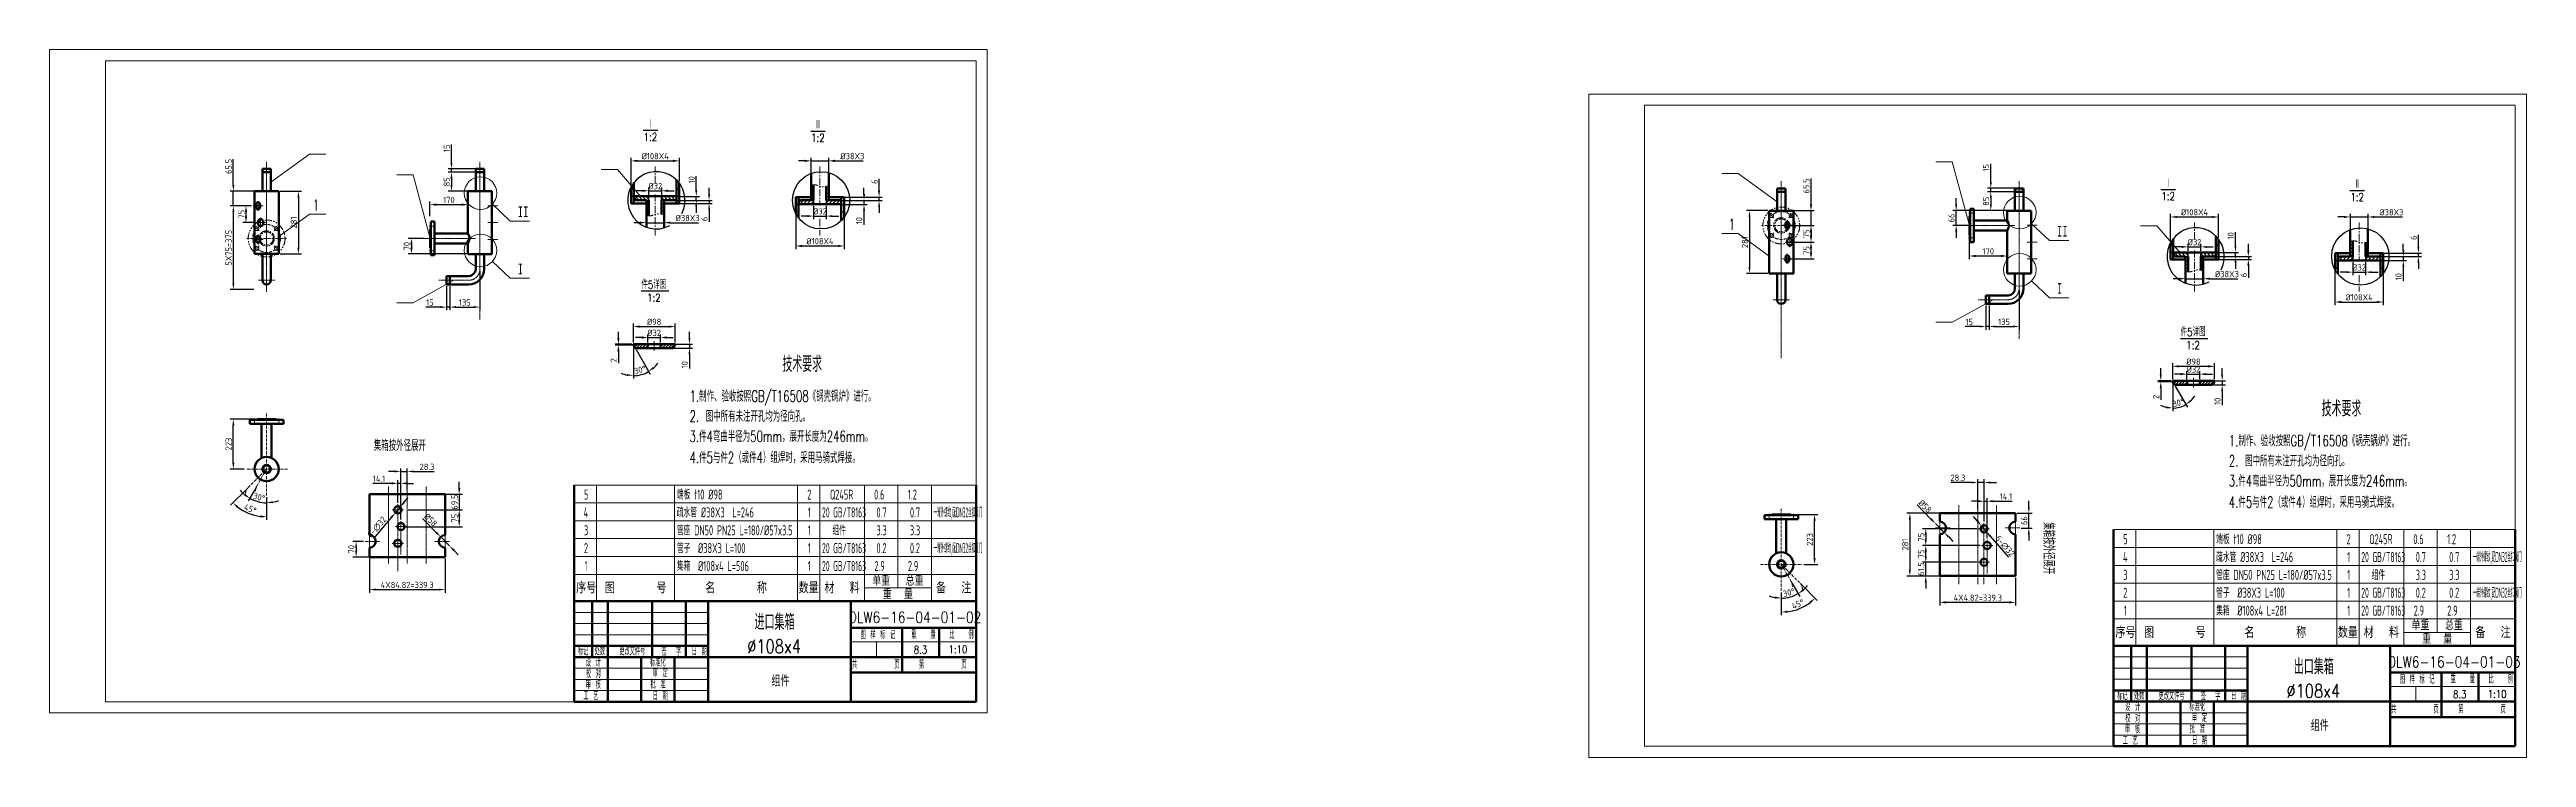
# Model space of a CAD drawing. Header units: millimetres. Extents: x 176693 to 196875, y 147562 to 159646.
# Drawn here: x 177538 to 188633, y 156477 to 159646 of the extents above; entities that cross this region are included whole.
import ezdxf
from ezdxf.enums import TextEntityAlignment as Align

# ---------------------------------------------------------------- set-up
doc = ezdxf.new("R2010")
doc.units = ezdxf.units.MM
for name, pattern in [('ACAD_ISO10W100', [18.7, 12, -3, 0.7, -3]), ('AD_LTYPE1 0.20 mm', [16, 13, -1, 1, -1]), ('CENTER', [50.8, 31.75, -6.35, 6.35, -6.35]), ('CENTER2', [28.574999, 19.049999, -3.175, 3.175, -3.175]), ('DASHED', [19.05, 12.7, -6.35]), ('PHANTOM', [63.5, 31.75, -6.35, 6.35, -6.35, 6.35, -6.35])]:
    doc.linetypes.add(name, pattern=pattern)
doc.layers.get('Defpoints').update_dxf_attribs({"lineweight": 18})
for name, color, linetype, lineweight in [('1轮廓实线层', 7, 'Continuous', 70), ('2细线层', 4, 'Continuous', 18), ('3中心线层', 1, 'CENTER', 18), ('4虚线层', 6, 'DASHED', 18), ('5剖面线层', 2, 'Continuous', 18), ('6文字层', 3, 'Continuous', 18), ('7标注层', 4, 'Continuous', 18), ('9双点划线层', 6, 'PHANTOM', 18), ('CENTER1', 1, 'CENTER2', 18), ('CONTOUR', 7, 'Continuous', 50), ('中心线', 1, 'ACAD_ISO10W100', 18), ('图框层', 7, 'Continuous', 18), ('尺寸线层', 3, 'Continuous', 18)]:
    doc.layers.add(name, color=color, linetype=linetype, lineweight=lineweight)
doc.layers.add('8符号标注层', color=31, linetype='Continuous')
doc.styles.add('HC_TEXTSTYLE', font='isocp.shx', dxfattribs={"width": 0.667, "bigfont": 'gbcbig.shx'})
doc.styles.add('HZTXT', font='simplex.shx', dxfattribs={"bigfont": 'gbcbig.shx'})
doc.styles.add('PC_TEXTSTYLE', font='txt.shx', dxfattribs={"width": 0.8, "bigfont": 'gbcbig.shx'})
doc.styles.add('TH_GBDIM', font='', dxfattribs={"width": 0.8})
doc.styles.add('工程字', font='gbenor.shx', dxfattribs={"bigfont": 'gbcbig.shx'})
doc.styles.add('标准', font='', dxfattribs={"width": 0.667})
doc.styles.get('TH_GBDIM').set_extended_font_data('宋体')
doc.styles.get('标准').set_extended_font_data('宋体')
doc.dimstyles.new('GB-35', dxfattribs={"dimtxt": 3.5, "dimasz": 3.5, "dimexe": 1.75, "dimexo": 0.875, "dimgap": 0.875, "dimtad": 1, "dimdsep": 46, "dimtxsty": '工程字', "dimcen": 3.5, "dimdle": 7, "dimadec": 0, "dimazin": 0, "dimtfac": 0.7, "dimtmove": 0, "dimatfit": 1, "dimfxl": 1, "dimtolj": 1, "dimarcsym": 0})

msp = doc.modelspace()

# ---------------------------------------------------------------- texts
at = {"layer": '6文字层', "style": 'PC_TEXTSTYLE'}
for s, insert, char_height, width, attachment_point in [('Ⅰ', (180229.755, 159294.723), 35.633, 48.86784, 8), ('Ⅱ', (180979.799, 159290.802), 35.633, 48.86784, 8), ('1:2', (180229.755, 159237.49), 35.6328, 166.96512, 8), ('1:2', (180979.799, 159233.569), 35.6328, 166.96512, 8), ('1:2', (187027.893, 158971.841), 35.6328, 166.96512, 8), ('Ⅰ', (187027.893, 159029.074), 35.633, 48.86784, 8), ('1:2', (187874.55, 158967.92), 35.6328, 166.96512, 8), ('Ⅱ', (187874.55, 159025.153), 35.633, 48.86784, 8), ('件5详图', (180244.747, 158574.854), 36, 279.77143, 8), ('1:2', (180244.747, 158517.621), 35.6328, 166.96512, 8), ('件5详图', (187139.497, 158362.543), 36, 279.77143, 8), ('1:2', (187139.497, 158305.311), 35.6328, 166.96512, 8), ('{\\W0.667;技术要求}', (180909.47, 158273.263), 70, 270.802, 2), ('\\W0.667;1.制作、验收按照GB/T16508《锅壳锅炉》进行。', (180404.773, 158119.669), 50, 1376.59455, 1), ('{\\W0.667;2. 图中所有未注开孔均为径向孔。}', (180404.773, 158029.669), 50, 742.08331, 1), ('{\\W0.667;技术要求}', (187804.221, 158073.523), 70, 270.802, 2), ('{\\W0.667;集箱按外径展开}', (178990.238, 157898.93), 50, 344.33875, 1), ('\\W0.667;3.件4弯曲半径为50mm，展开长度为246mm。', (180404.773, 157939.669), 50, 1022.37907, 1), ('\\W0.667;1.制作、验收按照GB/T16508《锅壳锅炉》进行。', (187299.523, 157919.929), 50, 1376.59455, 1), ('{\\W0.667;4.件5与件2（或件4）组焊时，采用马骑式焊接。}', (180404.773, 157844.561), 50, 1022.37907, 1), ('{\\W0.667;2. 图中所有未注开孔均为径向孔。}', (187299.523, 157829.929), 50, 742.08331, 1), ('\\W0.667;3.件4弯曲半径为50mm，展开长度为246mm。', (187299.523, 157739.929), 50, 1022.37907, 1), ('{\\W0.667;4.件5与件2（或件4）组焊时，采用马骑式焊接。}', (187299.523, 157644.82), 50, 1022.37907, 1)]:
    msp.add_mtext(s, dxfattribs=dict(at, insert=insert, char_height=char_height, width=width, attachment_point=attachment_point))
at = {"layer": '6文字层', "insert": (186518.349, 157529.807), "char_height": 50, "width": 344.33875, "attachment_point": 1, "rotation": 270, "style": 'PC_TEXTSTYLE'}
msp.add_mtext('{\\W0.667;集箱按外径展开}', dxfattribs=at)
at = {"layer": '6文字层', "color": 41, "style": 'PC_TEXTSTYLE'}
for s, insert, char_height, width, attachment_point in [('进口集箱', (180785.463, 157047.91), 70, 334.6, 8), ('DLW6-16-04-01-02', (181414.734, 157079.088), 50, 540, 8), ('%%C108x4', (180783.247, 156944.168), 60, 354.85714, 8), ('{\\W0.667; 图 样 标 记 }', (181237.978, 157024.018), 35, 231.28225, 5), ('{\\W0.667; 重   量 }', (181442.144, 157026.489), 35, 160.08, 5), ('{\\W0.667; 比   例 }', (181612.057, 157024.956), 35, 160.08, 5), ('{\\W0.667;标记}', (179927.978, 156951.402), 35, 67.99231, 5), ('{\\W0.667; 设 计 }', (179962.978, 156901.402), 35, 115.0575, 5), ('{\\W0.667;处数}', (180002.978, 156951.402), 35, 66.82506, 5), ('{\\W0.667; 更改文件号 }', (180137.978, 156951.402), 35, 197.59875, 5), ('{\\W0.667;标准化}', (180262.978, 156901.402), 35, 103.30162, 5), ('{\\W0.667; 签  字 }', (180312.885, 156950.119), 35, 137.56875, 5), ('{\\W0.667; 日 期 }', (180437.978, 156951.402), 35, 115.0575, 5), ('{\\W0.667;共        页}', (181238.714, 156890.962), 35, 244.58056, 5), ('8.3', (181439.083, 156941.171), 35, 108, 8), ('{\\W0.667;第        页}', (181538.714, 156890.962), 35, 244.28875, 5), ('1:10', (181607.04, 156943.249), 35, 72, 8), ('出口集箱', (187680.213, 156848.17), 70, 334.6, 8), ('DLW6-16-04-01-03', (188309.484, 156879.348), 50, 540, 8), ('{\\W0.667;工 艺}', (179962.978, 156751.402), 35, 85.83456, 5), ('{\\W0.667; 审 核 }', (179962.978, 156801.402), 35, 115.0575, 5), ('{\\W0.667; 校 对 }', (179963.994, 156850.13), 35, 115.0575, 5), ('{\\W0.667;批 准}', (180263.662, 156802.418), 35, 88.16906, 5), ('{\\W0.667; 审 定 }', (180262.646, 156853.175), 35, 115.0575, 5), ('{\\W0.667; 日 期 }', (180262.978, 156751.402), 35, 115.0575, 5), ('{\\W0.667;标记}', (186822.728, 156751.662), 35, 67.99231, 5), ('{\\W0.667;处数}', (186897.728, 156751.662), 35, 66.82506, 5), ('{\\W0.667; 更改文件号 }', (187032.728, 156751.662), 35, 197.59875, 5), ('{\\W0.667; 签  字 }', (187207.635, 156750.379), 35, 137.56875, 5), ('{\\W0.667; 日 期 }', (187332.728, 156751.662), 35, 115.0575, 5), ('%%C108x4', (187677.997, 156744.427), 60, 354.85714, 8), ('{\\W0.667; 图 样 标 记 }', (188132.728, 156824.278), 35, 231.28225, 5), ('{\\W0.667; 重   量 }', (188336.894, 156826.749), 35, 160.08, 5), ('8.3', (188333.833, 156741.43), 35, 108, 8), ('1:10', (188501.79, 156743.508), 35, 72, 8), ('{\\W0.667; 比   例 }', (188506.807, 156825.216), 35, 160.08, 5), ('{\\W0.667; 设 计 }', (186857.728, 156701.662), 35, 115.0575, 5), ('{\\W0.667; 校 对 }', (186858.744, 156650.389), 35, 115.0575, 5), ('{\\W0.667;标准化}', (187157.728, 156701.662), 35, 103.30162, 5), ('{\\W0.667; 审 定 }', (187157.396, 156653.435), 35, 115.0575, 5), ('{\\W0.667;共        页}', (188133.464, 156691.221), 35, 244.58056, 5), ('{\\W0.667;第        页}', (188433.464, 156691.221), 35, 244.28875, 5), ('{\\W0.667;工 艺}', (186857.728, 156551.662), 35, 85.83456, 5), ('{\\W0.667; 审 核 }', (186857.728, 156601.662), 35, 115.0575, 5), ('{\\W0.667;批 准}', (187158.412, 156602.677), 35, 88.16906, 5), ('{\\W0.667; 日 期 }', (187157.728, 156551.662), 35, 115.0575, 5)]:
    msp.add_mtext(s, dxfattribs=dict(at, insert=insert, char_height=char_height, width=width, attachment_point=attachment_point))
at = {"layer": '6文字层', "color": 41, "char_height": 50, "width": 114.63474, "attachment_point": 8, "rotation": 0.4654989, "style": 'PC_TEXTSTYLE'}
for insert in [(180812.117, 156794.656), (187706.867, 156594.916)]:
    msp.add_mtext('组件', dxfattribs=dict(at, insert=insert))
at = {"layer": '7标注层', "color": 11, "char_height": 49, "width": 65.66, "style": 'TH_GBDIM'}
for insert, attachment_point in [((178745.537, 158974.848), 3), ((185059.772, 158887.803), 1)]:
    msp.add_mtext('\\W0.67;{\\Fromans.shx,gbcbig.shx|c134;1}', dxfattribs=dict(at, insert=insert, attachment_point=attachment_point))
at = {"layer": '尺寸线层', "char_height": 48, "attachment_point": 1, "line_spacing_factor": 1.15057, "style": '标准'}
for s, insert, width in [('\\T1.1;II', (179636.232, 158944.112), 128.08772), ('\\T1.1;II', (186530.982, 158857.066), 128.08772), ('\\T1.1;I', (179636.232, 158687.714), 42.09452), ('\\T1.1;I', (186530.982, 158600.669), 42.09452)]:
    msp.add_mtext(s, dxfattribs=dict(at, insert=insert, width=width))

# ---------------------------------------------------------------- blocks, each defined once
blk = doc.blocks.new('*D718')
at = {"color": 0, "lineweight": -2, "transparency": 16777216}
for p, q in [((179270, 157484), (179208, 157547)), ((179330, 157424), (179290, 157464)), ((179350, 157404), (179369, 157384))]:
    blk.add_line(p, q, dxfattribs=at)
at = {"color": 0, "transparency": 16777216}
for points in [[(179274, 157487), (179267, 157481), (179290, 157464)], [(179353, 157407), (179346, 157400), (179330, 157424)]]:
    blk.add_solid(points, dxfattribs=at)
at = {"layer": 'Defpoints', "color": 0, "transparency": 16777216}
for p in [(179290, 157464), (179330, 157424)]:
    blk.add_point(p, dxfattribs=at)
at = {"color": 0, "lineweight": 18, "transparency": 16777216, "insert": (179245, 157540), "char_height": 28, "attachment_point": 5, "rotation": 314.5715, "style": '工程字'}
blk.add_mtext('\\A1;%%C58', dxfattribs=at)
blk = doc.blocks.new('*D719')
at = {"color": 0, "lineweight": -2, "transparency": 16777216}
for p, q in [((179070, 157704), (178986, 157704)), ((179098, 157617), (179098, 157718)), ((179112, 157704), (179098, 157704)), ((179112, 157617), (179112, 157718)), ((179140, 157704), (179168, 157704))]:
    blk.add_line(p, q, dxfattribs=at)
at = {"color": 0, "transparency": 16777216}
for points in [[(179070, 157709), (179070, 157699), (179098, 157704)], [(179140, 157709), (179140, 157699), (179112, 157704)]]:
    blk.add_solid(points, dxfattribs=at)
at = {"layer": 'Defpoints', "color": 0, "transparency": 16777216}
for p in [(179112, 157704), (179098, 157610), (179112, 157610)]:
    blk.add_point(p, dxfattribs=at)
at = {"color": 0, "lineweight": 18, "transparency": 16777216, "insert": (179014, 157725), "char_height": 28, "attachment_point": 5, "style": '工程字'}
blk.add_mtext('\\A1;14.1', dxfattribs=at)
blk = doc.blocks.new('*D698')
at = {"color": 0, "lineweight": -2, "transparency": 16777216}
for p, q in [((179242, 158900), (179242, 158966)), ((179270, 158952), (179384, 158952)), ((179412, 158880), (179412, 158966))]:
    blk.add_line(p, q, dxfattribs=at)
at = {"color": 0, "transparency": 16777216}
for points in [[(179270, 158957), (179270, 158947), (179242, 158952)], [(179384, 158957), (179384, 158947), (179412, 158952)]]:
    blk.add_solid(points, dxfattribs=at)
at = {"layer": 'Defpoints', "color": 0, "transparency": 16777216}
for p in [(179242, 158893), (179412, 158952), (179412, 158873)]:
    blk.add_point(p, dxfattribs=at)
at = {"color": 0, "lineweight": 18, "transparency": 16777216, "insert": (179327, 158973), "char_height": 28, "attachment_point": 5, "style": '工程字'}
blk.add_mtext('\\A1;170', dxfattribs=at)
blk = doc.blocks.new('*D720')
at = {"color": 0, "lineweight": -2, "transparency": 16777216}
for p, q in [((178945, 157444), (178897, 157444)), ((178988, 157374), (178897, 157374)), ((178911, 157416), (178911, 157402))]:
    blk.add_line(p, q, dxfattribs=at)
at = {"color": 0, "transparency": 16777216}
for points in [[(178907, 157416), (178916, 157416), (178911, 157444)], [(178907, 157402), (178916, 157402), (178911, 157374)]]:
    blk.add_solid(points, dxfattribs=at)
at = {"layer": 'Defpoints', "color": 0, "transparency": 16777216}
for p in [(178952, 157444), (178911, 157374), (178995, 157374)]:
    blk.add_point(p, dxfattribs=at)
at = {"color": 0, "lineweight": 18, "transparency": 16777216, "insert": (178890, 157409), "char_height": 28, "attachment_point": 5, "rotation": 90, "style": '工程字'}
blk.add_mtext('\\A1;70', dxfattribs=at)
blk = doc.blocks.new('*D699')
at = {"color": 0, "lineweight": -2, "transparency": 16777216}
for p, q in [((179144, 157585), (179387, 157585)), ((179373, 157557), (179373, 157538)), ((179130, 157510), (179387, 157510))]:
    blk.add_line(p, q, dxfattribs=at)
at = {"color": 0, "transparency": 16777216}
for points in [[(179368, 157557), (179378, 157557), (179373, 157585)], [(179368, 157538), (179378, 157538), (179373, 157510)]]:
    blk.add_solid(points, dxfattribs=at)
at = {"layer": 'Defpoints', "color": 0, "transparency": 16777216}
for p in [(179137, 157585), (179123, 157510), (179373, 157510)]:
    blk.add_point(p, dxfattribs=at)
at = {"color": 0, "lineweight": 18, "transparency": 16777216, "insert": (179352, 157548), "char_height": 28, "attachment_point": 5, "rotation": 90, "style": '工程字'}
blk.add_mtext('\\A1;75', dxfattribs=at)
blk = doc.blocks.new('*D700')
at = {"color": 0, "lineweight": -2, "transparency": 16777216}
for p, q in [((179373, 157683), (179373, 157711)), ((179201, 157585), (179387, 157585)), ((179260, 157655), (179387, 157655)), ((179373, 157655), (179373, 157585)), ((179373, 157557), (179373, 157529))]:
    blk.add_line(p, q, dxfattribs=at)
at = {"color": 0, "transparency": 16777216}
for points in [[(179368, 157683), (179378, 157683), (179373, 157655)], [(179368, 157557), (179378, 157557), (179373, 157585)]]:
    blk.add_solid(points, dxfattribs=at)
at = {"layer": 'Defpoints', "color": 0, "transparency": 16777216}
for p in [(179194, 157585), (179253, 157655), (179373, 157585)]:
    blk.add_point(p, dxfattribs=at)
at = {"color": 0, "lineweight": 18, "transparency": 16777216, "insert": (179352, 157620), "char_height": 28, "attachment_point": 5, "rotation": 90, "style": '工程字'}
blk.add_mtext('\\A1;69.5', dxfattribs=at)
blk = doc.blocks.new('*D701')
at = {"color": 0, "lineweight": -2, "transparency": 16777216}
for p, q in [((179070, 157552), (178989, 157457)), ((179108, 157597), (179088, 157573)), ((179127, 157619), (179145, 157640))]:
    blk.add_line(p, q, dxfattribs=at)
at = {"color": 0, "transparency": 16777216}
for points in [[(179066, 157555), (179073, 157549), (179088, 157573)], [(179123, 157622), (179130, 157616), (179108, 157597)]]:
    blk.add_solid(points, dxfattribs=at)
at = {"layer": 'Defpoints', "color": 0, "transparency": 16777216}
for p in [(179088, 157573), (179108, 157597)]:
    blk.add_point(p, dxfattribs=at)
at = {"color": 0, "lineweight": 18, "transparency": 16777216, "insert": (179004, 157508), "char_height": 28, "attachment_point": 5, "rotation": 49.554, "style": '工程字'}
blk.add_mtext('\\A1;6-∅32', dxfattribs=at)
blk = doc.blocks.new('*D721')
at = {"color": 0, "lineweight": -2, "transparency": 16777216}
for p, q in [((178971, 157367), (178971, 157214)), ((179310, 157367), (179310, 157214)), ((178999, 157228), (179282, 157228))]:
    blk.add_line(p, q, dxfattribs=at)
at = {"color": 0, "transparency": 16777216}
for points in [[(178999, 157233), (178999, 157224), (178971, 157228)], [(179282, 157233), (179282, 157224), (179310, 157228)]]:
    blk.add_solid(points, dxfattribs=at)
at = {"layer": 'Defpoints', "color": 0, "transparency": 16777216}
for p in [(178971, 157374), (179310, 157374), (179310, 157228)]:
    blk.add_point(p, dxfattribs=at)
at = {"color": 0, "lineweight": 18, "transparency": 16777216, "insert": (179140, 157249), "char_height": 28, "attachment_point": 5, "style": '工程字'}
blk.add_mtext('\\A1;4X84.82=339.3', dxfattribs=at)
blk = doc.blocks.new('*D722')
at = {"color": 0, "lineweight": -2, "transparency": 16777216}
for p, q in [((179112, 157542), (179112, 157771)), ((179140, 157675), (179140, 157771)), ((179084, 157757), (179056, 157757)), ((179112, 157757), (179140, 157757)), ((179168, 157757), (179261, 157757))]:
    blk.add_line(p, q, dxfattribs=at)
at = {"color": 0, "transparency": 16777216}
for points in [[(179084, 157762), (179084, 157753), (179112, 157757)], [(179168, 157762), (179168, 157753), (179140, 157757)]]:
    blk.add_solid(points, dxfattribs=at)
at = {"layer": 'Defpoints', "color": 0, "transparency": 16777216}
for p in [(179140, 157757), (179140, 157668), (179112, 157535)]:
    blk.add_point(p, dxfattribs=at)
at = {"color": 0, "lineweight": 18, "transparency": 16777216, "insert": (179229, 157778), "char_height": 28, "attachment_point": 5, "style": '工程字'}
blk.add_mtext('\\A1;28.3', dxfattribs=at)
blk = doc.blocks.new('*D723')
at = {"color": 0, "lineweight": -2, "transparency": 16777216}
for p, q in [((180341, 158327), (180418, 158327)), ((180404, 158355), (180404, 158383)), ((180404, 158327), (180404, 158309)), ((180336, 158309), (180418, 158309)), ((180404, 158281), (180404, 158218))]:
    blk.add_line(p, q, dxfattribs=at)
at = {"color": 0, "transparency": 16777216}
for points in [[(180400, 158355), (180409, 158355), (180404, 158327)], [(180400, 158281), (180409, 158281), (180404, 158309)]]:
    blk.add_solid(points, dxfattribs=at)
at = {"layer": 'Defpoints', "color": 0, "transparency": 16777216}
for p in [(180334, 158327), (180329, 158309), (180404, 158309)]:
    blk.add_point(p, dxfattribs=at)
at = {"color": 0, "lineweight": 18, "transparency": 16777216, "insert": (180383, 158235), "char_height": 28, "attachment_point": 5, "rotation": 90, "style": '工程字'}
blk.add_mtext('\\A1;10', dxfattribs=at)
blk = doc.blocks.new('*D702')
at = {"color": 0, "lineweight": -2, "transparency": 16777216}
for p, q in [((180146, 158327), (180072, 158327)), ((180146, 158323), (180072, 158323)), ((180086, 158355), (180086, 158383)), ((180086, 158327), (180086, 158323)), ((180086, 158295), (180086, 158242))]:
    blk.add_line(p, q, dxfattribs=at)
at = {"color": 0, "transparency": 16777216}
for points in [[(180081, 158355), (180091, 158355), (180086, 158327)], [(180081, 158295), (180091, 158295), (180086, 158323)]]:
    blk.add_solid(points, dxfattribs=at)
at = {"layer": 'Defpoints', "color": 0, "transparency": 16777216}
for p in [(180086, 158323), (180153, 158327), (180153, 158323)]:
    blk.add_point(p, dxfattribs=at)
at = {"color": 0, "lineweight": 18, "transparency": 16777216, "insert": (180065, 158255), "char_height": 28, "attachment_point": 5, "rotation": 90, "style": '工程字'}
blk.add_mtext('\\A1;2', dxfattribs=at)
blk = doc.blocks.new('*D724')
at = {"color": 0, "lineweight": -2, "transparency": 16777216}
for p, q in [((180190, 158357), (180162, 158357)), ((180218, 158334), (180218, 158371)), ((180218, 158357), (180275, 158357)), ((180275, 158334), (180275, 158371)), ((180303, 158357), (180331, 158357))]:
    blk.add_line(p, q, dxfattribs=at)
at = {"color": 0, "transparency": 16777216}
for points in [[(180190, 158362), (180190, 158352), (180218, 158357)], [(180303, 158362), (180303, 158352), (180275, 158357)]]:
    blk.add_solid(points, dxfattribs=at)
at = {"layer": 'Defpoints', "color": 0, "transparency": 16777216}
for p in [(180218, 158327), (180275, 158357), (180275, 158327)]:
    blk.add_point(p, dxfattribs=at)
at = {"color": 0, "lineweight": 18, "transparency": 16777216, "insert": (180246, 158378), "char_height": 28, "attachment_point": 5, "style": '工程字'}
blk.add_mtext('\\A1;%%C32', dxfattribs=at)
blk = doc.blocks.new('*D725')
at = {"color": 0, "lineweight": -2, "transparency": 16777216}
for p, q in [((180153, 158316), (180153, 158173)), ((180165, 158303), (180228, 158193))]:
    blk.add_line(p, q, dxfattribs=at)
for start, end in [(311.7536, 323.5071), (246.4929, 258.2464), (270, 300)]:
    blk.add_arc((180153, 158323), 137, start, end, dxfattribs=at)
at = {"color": 0, "transparency": 16777216}
for points in [[(180247, 158218), (180241, 158225), (180221, 158205)], [(180125, 158194), (180125, 158185), (180153, 158187)]]:
    blk.add_solid(points, dxfattribs=at)
at = {"layer": 'Defpoints', "color": 0, "transparency": 16777216}
for p in [(180153, 158327), (180153, 158323), (180153, 158323), (180161, 158309), (180177, 158189)]:
    blk.add_point(p, dxfattribs=at)
at = {"color": 0, "lineweight": 18, "transparency": 16777216, "insert": (180183, 158212), "char_height": 28, "attachment_point": 5, "rotation": 15, "style": '工程字'}
blk.add_mtext('\\A1;30°', dxfattribs=at)
blk = doc.blocks.new('*D726')
at = {"color": 0, "lineweight": -2, "transparency": 16777216}
for p, q in [((180153, 158334), (180153, 158420)), ((180181, 158406), (180312, 158406)), ((180340, 158334), (180340, 158420))]:
    blk.add_line(p, q, dxfattribs=at)
at = {"color": 0, "transparency": 16777216}
for points in [[(180181, 158411), (180181, 158401), (180153, 158406)], [(180312, 158411), (180312, 158401), (180340, 158406)]]:
    blk.add_solid(points, dxfattribs=at)
at = {"layer": 'Defpoints', "color": 0, "transparency": 16777216}
for p in [(180153, 158327), (180340, 158406), (180340, 158327)]:
    blk.add_point(p, dxfattribs=at)
at = {"color": 0, "lineweight": 18, "transparency": 16777216, "insert": (180246, 158427), "char_height": 28, "attachment_point": 5, "style": '工程字'}
blk.add_mtext('\\A1;%%C98', dxfattribs=at)
blk = doc.blocks.new('*D727')
at = {"color": 0, "lineweight": -2, "transparency": 16777216}
for p, q in [((180921, 159148), (180893, 159148)), ((180949, 159089), (180949, 159162)), ((180949, 159148), (181028, 159148)), ((181028, 159089), (181028, 159162)), ((181056, 159148), (181183, 159148))]:
    blk.add_line(p, q, dxfattribs=at)
at = {"color": 0, "transparency": 16777216}
for points in [[(180921, 159153), (180921, 159143), (180949, 159148)], [(181056, 159153), (181056, 159143), (181028, 159148)]]:
    blk.add_solid(points, dxfattribs=at)
at = {"layer": 'Defpoints', "color": 0, "transparency": 16777216}
for p in [(181028, 159148), (180949, 159082), (181028, 159082)]:
    blk.add_point(p, dxfattribs=at)
at = {"color": 0, "lineweight": 18, "transparency": 16777216, "insert": (181134, 159169), "char_height": 28, "attachment_point": 5, "style": '工程字'}
blk.add_mtext('\\A1;%%C38X3', dxfattribs=at)
blk = doc.blocks.new('*D728')
at = {"color": 0, "lineweight": -2, "transparency": 16777216}
for p, q in [((180932, 158901), (180904, 158901)), ((180960, 158946), (180960, 158887)), ((180960, 158901), (181017, 158901)), ((181017, 158946), (181017, 158887)), ((181045, 158901), (181073, 158901))]:
    blk.add_line(p, q, dxfattribs=at)
at = {"color": 0, "transparency": 16777216}
for points in [[(180932, 158905), (180932, 158896), (180960, 158901)], [(181045, 158905), (181045, 158896), (181017, 158901)]]:
    blk.add_solid(points, dxfattribs=at)
at = {"layer": 'Defpoints', "color": 0, "transparency": 16777216}
for p in [(180960, 158953), (181017, 158953), (181017, 158901)]:
    blk.add_point(p, dxfattribs=at)
at = {"color": 0, "lineweight": 18, "transparency": 16777216, "insert": (180989, 158922), "char_height": 28, "attachment_point": 5, "style": '工程字'}
blk.add_mtext('\\A1;%%C32', dxfattribs=at)
blk = doc.blocks.new('*D705')
at = {"color": 0, "lineweight": -2, "transparency": 16777216}
for p, q in [((180194, 159014), (180166, 159014)), ((180222, 158996), (180222, 159028)), ((180222, 159014), (180280, 159014)), ((180280, 158996), (180280, 159028)), ((180308, 159014), (180336, 159014))]:
    blk.add_line(p, q, dxfattribs=at)
at = {"color": 0, "transparency": 16777216}
for points in [[(180194, 159019), (180194, 159009), (180222, 159014)], [(180308, 159019), (180308, 159009), (180280, 159014)]]:
    blk.add_solid(points, dxfattribs=at)
at = {"layer": 'Defpoints', "color": 0, "transparency": 16777216}
for p in [(180222, 158989), (180280, 159014), (180280, 158989)]:
    blk.add_point(p, dxfattribs=at)
at = {"color": 0, "lineweight": 18, "transparency": 16777216, "insert": (180251, 159035), "char_height": 28, "attachment_point": 5, "style": '工程字'}
blk.add_mtext('\\A1;%%C32', dxfattribs=at)
blk = doc.blocks.new('*D694')
at = {"color": 0, "lineweight": -2, "transparency": 16777216}
for p, q in [((180881, 158910), (180881, 158753)), ((181097, 158894), (181097, 158753)), ((180909, 158767), (181069, 158767))]:
    blk.add_line(p, q, dxfattribs=at)
at = {"color": 0, "transparency": 16777216}
for points in [[(180909, 158772), (180909, 158762), (180881, 158767)], [(181069, 158772), (181069, 158762), (181097, 158767)]]:
    blk.add_solid(points, dxfattribs=at)
at = {"layer": 'Defpoints', "color": 0, "transparency": 16777216}
for p in [(180881, 158917), (181097, 158901), (181097, 158767)]:
    blk.add_point(p, dxfattribs=at)
at = {"color": 0, "lineweight": 18, "transparency": 16777216, "insert": (180989, 158788), "char_height": 28, "attachment_point": 5, "style": '工程字'}
blk.add_mtext('\\A1;%%C108X4', dxfattribs=at)
blk = doc.blocks.new('*D695')
at = {"color": 0, "lineweight": -2, "transparency": 16777216}
for p, q in [((181254, 159014), (181254, 159068)), ((181078, 158971), (181268, 158971)), ((181096, 158986), (181268, 158986)), ((181254, 158971), (181254, 158986)), ((181254, 158943), (181254, 158915))]:
    blk.add_line(p, q, dxfattribs=at)
at = {"color": 0, "transparency": 16777216}
for points in [[(181249, 159014), (181258, 159014), (181254, 158986)], [(181249, 158943), (181258, 158943), (181254, 158971)]]:
    blk.add_solid(points, dxfattribs=at)
at = {"layer": 'Defpoints', "color": 0, "transparency": 16777216}
for p in [(181071, 158971), (181089, 158986), (181254, 158986)]:
    blk.add_point(p, dxfattribs=at)
at = {"color": 0, "lineweight": 18, "transparency": 16777216, "insert": (181233, 159055), "char_height": 28, "attachment_point": 5, "rotation": 90, "style": '工程字'}
blk.add_mtext('\\A1;6', dxfattribs=at)
blk = doc.blocks.new('*D706')
at = {"color": 0, "lineweight": -2, "transparency": 16777216}
for p, q in [((181186, 158999), (181186, 159027)), ((180916, 158953), (181200, 158953)), ((181078, 158971), (181200, 158971)), ((181186, 158971), (181186, 158953)), ((181186, 158925), (181186, 158862))]:
    blk.add_line(p, q, dxfattribs=at)
at = {"color": 0, "transparency": 16777216}
for points in [[(181182, 158999), (181191, 158999), (181186, 158971)], [(181182, 158925), (181191, 158925), (181186, 158953)]]:
    blk.add_solid(points, dxfattribs=at)
at = {"layer": 'Defpoints', "color": 0, "transparency": 16777216}
for p in [(180909, 158953), (181071, 158971), (181186, 158953)]:
    blk.add_point(p, dxfattribs=at)
at = {"color": 0, "lineweight": 18, "transparency": 16777216, "insert": (181165, 158880), "char_height": 28, "attachment_point": 5, "rotation": 90, "style": '工程字'}
blk.add_mtext('\\A1;10', dxfattribs=at)
blk = doc.blocks.new('*D707')
at = {"color": 0, "lineweight": -2, "transparency": 16777216}
for p, q in [((180349, 158989), (180449, 158989)), ((180435, 159017), (180435, 159080)), ((180435, 158971), (180435, 158989)), ((180339, 158971), (180449, 158971)), ((180435, 158943), (180435, 158915))]:
    blk.add_line(p, q, dxfattribs=at)
at = {"color": 0, "transparency": 16777216}
for points in [[(180430, 159017), (180439, 159017), (180435, 158989)], [(180430, 158943), (180439, 158943), (180435, 158971)]]:
    blk.add_solid(points, dxfattribs=at)
at = {"layer": 'Defpoints', "color": 0, "transparency": 16777216}
for p in [(180342, 158989), (180332, 158971), (180435, 158971)]:
    blk.add_point(p, dxfattribs=at)
at = {"color": 0, "lineweight": 18, "transparency": 16777216, "insert": (180414, 159063), "char_height": 28, "attachment_point": 5, "rotation": 90, "style": '工程字'}
blk.add_mtext('\\A1;10', dxfattribs=at)
blk = doc.blocks.new('*D708')
at = {"color": 0, "lineweight": -2, "transparency": 16777216}
for p, q in [((180492, 158999), (180492, 159027)), ((180342, 158971), (180506, 158971)), ((180342, 158957), (180506, 158957)), ((180492, 158971), (180492, 158957)), ((180492, 158929), (180492, 158875))]:
    blk.add_line(p, q, dxfattribs=at)
at = {"color": 0, "transparency": 16777216}
for points in [[(180488, 158999), (180497, 158999), (180492, 158971)], [(180488, 158929), (180497, 158929), (180492, 158957)]]:
    blk.add_solid(points, dxfattribs=at)
at = {"layer": 'Defpoints', "color": 0, "transparency": 16777216}
for p in [(180335, 158971), (180335, 158957), (180492, 158971)]:
    blk.add_point(p, dxfattribs=at)
at = {"color": 0, "lineweight": 18, "transparency": 16777216, "insert": (180471, 158888), "char_height": 28, "attachment_point": 5, "rotation": 90, "style": '工程字'}
blk.add_mtext('\\A1;6', dxfattribs=at)
blk = doc.blocks.new('*D709')
at = {"color": 0, "lineweight": -2, "transparency": 16777216}
for p, q in [((180211, 158890), (180211, 158857)), ((180290, 158890), (180290, 158857)), ((180183, 158871), (180155, 158871)), ((180211, 158871), (180290, 158871)), ((180318, 158871), (180445, 158871))]:
    blk.add_line(p, q, dxfattribs=at)
at = {"color": 0, "transparency": 16777216}
for points in [[(180183, 158876), (180183, 158867), (180211, 158871)], [(180318, 158876), (180318, 158867), (180290, 158871)]]:
    blk.add_solid(points, dxfattribs=at)
at = {"layer": 'Defpoints', "color": 0, "transparency": 16777216}
for p in [(180211, 158897), (180290, 158897), (180290, 158871)]:
    blk.add_point(p, dxfattribs=at)
at = {"color": 0, "lineweight": 18, "transparency": 16777216, "insert": (180396, 158892), "char_height": 28, "attachment_point": 5, "style": '工程字'}
blk.add_mtext('\\A1;%%C38X3', dxfattribs=at)
blk = doc.blocks.new('*D710')
at = {"color": 0, "lineweight": -2, "transparency": 16777216}
for p, q in [((180143, 159038), (180143, 159162)), ((180171, 159148), (180331, 159148)), ((180359, 159055), (180359, 159162))]:
    blk.add_line(p, q, dxfattribs=at)
at = {"color": 0, "transparency": 16777216}
for points in [[(180171, 159153), (180171, 159143), (180143, 159148)], [(180331, 159153), (180331, 159143), (180359, 159148)]]:
    blk.add_solid(points, dxfattribs=at)
at = {"layer": 'Defpoints', "color": 0, "transparency": 16777216}
for p in [(180359, 159148), (180143, 159031), (180359, 159048)]:
    blk.add_point(p, dxfattribs=at)
at = {"color": 0, "lineweight": 18, "transparency": 16777216, "insert": (180251, 159169), "char_height": 28, "attachment_point": 5, "style": '工程字'}
blk.add_mtext('\\A1;%%C108X4', dxfattribs=at)
blk = doc.blocks.new('*D711')
at = {"color": 0, "lineweight": -2, "transparency": 16777216}
for p, q in [((178424, 157681), (178349, 157607)), ((178510, 157642), (178510, 157540))]:
    blk.add_line(p, q, dxfattribs=at)
blk.add_arc((178510, 157768), 214, 232.508, 262.492, dxfattribs=at)
at = {"color": 0, "transparency": 16777216}
for points in [[(178377, 157595), (178383, 157602), (178359, 157617)], [(178483, 157561), (178482, 157551), (178510, 157554)]]:
    blk.add_solid(points, dxfattribs=at)
at = {"layer": 'Defpoints', "color": 0, "transparency": 16777216}
for p in [(178510, 158022), (178510, 157768), (178429, 157686), (178403, 157583), (178510, 157649)]:
    blk.add_point(p, dxfattribs=at)
at = {"color": 0, "lineweight": 18, "transparency": 16777216, "insert": (178437, 157590), "char_height": 28, "attachment_point": 5, "rotation": 337.5, "style": '工程字'}
blk.add_mtext('\\A1;45°', dxfattribs=at)
blk = doc.blocks.new('*D712')
at = {"color": 0, "lineweight": -2, "transparency": 16777216}
for p, q in [((178463, 157686), (178428, 157625)), ((178510, 157642), (178510, 157603))]:
    blk.add_line(p, q, dxfattribs=at)
for start, end in [(218.7758, 229.3879), (240, 270), (280.6121, 291.2242)]:
    blk.add_arc((178510, 157768), 151, start, end, dxfattribs=at)
at = {"color": 0, "transparency": 16777216}
for points in [[(178415, 157657), (178409, 157649), (178435, 157637)], [(178539, 157615), (178538, 157624), (178510, 157617)]]:
    blk.add_solid(points, dxfattribs=at)
at = {"layer": 'Defpoints', "color": 0, "transparency": 16777216}
for p in [(178510, 158022), (178510, 157768), (178466, 157692), (178459, 157626), (178510, 157649)]:
    blk.add_point(p, dxfattribs=at)
at = {"color": 0, "lineweight": 18, "transparency": 16777216, "insert": (178477, 157642), "char_height": 28, "attachment_point": 5, "rotation": 345, "style": '工程字'}
blk.add_mtext('\\A1;30°', dxfattribs=at)
blk = doc.blocks.new('*D713')
at = {"color": 0, "lineweight": -2, "transparency": 16777216}
for p, q in [((178461, 157991), (178347, 157991)), ((178361, 157796), (178361, 157963)), ((178410, 157768), (178347, 157768))]:
    blk.add_line(p, q, dxfattribs=at)
at = {"color": 0, "transparency": 16777216}
for points in [[(178357, 157963), (178366, 157963), (178361, 157991)], [(178357, 157796), (178366, 157796), (178361, 157768)]]:
    blk.add_solid(points, dxfattribs=at)
at = {"layer": 'Defpoints', "color": 0, "transparency": 16777216}
for p in [(178361, 157991), (178468, 157991), (178417, 157768)]:
    blk.add_point(p, dxfattribs=at)
at = {"color": 0, "lineweight": 18, "transparency": 16777216, "insert": (178340, 157880), "char_height": 28, "attachment_point": 5, "rotation": 90, "style": '工程字'}
blk.add_mtext('\\A1;223', dxfattribs=at)
blk = doc.blocks.new('*D714')
at = {"color": 0, "lineweight": -2, "transparency": 16777216}
for p, q in [((178442, 158947), (178404, 158947)), ((178418, 158900), (178418, 158919)), ((178453, 158872), (178404, 158872))]:
    blk.add_line(p, q, dxfattribs=at)
at = {"color": 0, "transparency": 16777216}
for points in [[(178413, 158919), (178423, 158919), (178418, 158947)], [(178413, 158900), (178423, 158900), (178418, 158872)]]:
    blk.add_solid(points, dxfattribs=at)
at = {"layer": 'Defpoints', "color": 0, "transparency": 16777216}
for p in [(178418, 158947), (178449, 158947), (178460, 158872)]:
    blk.add_point(p, dxfattribs=at)
at = {"color": 0, "lineweight": 18, "transparency": 16777216, "insert": (178397, 158909), "char_height": 28, "attachment_point": 5, "rotation": 90, "style": '工程字'}
blk.add_mtext('\\A1;75', dxfattribs=at)
blk = doc.blocks.new('*D696')
at = {"color": 0, "lineweight": -2, "transparency": 16777216}
for p, q in [((178442, 158947), (178347, 158947)), ((178361, 158919), (178361, 158600)), ((178453, 158572), (178347, 158572))]:
    blk.add_line(p, q, dxfattribs=at)
at = {"color": 0, "transparency": 16777216}
for points in [[(178357, 158919), (178366, 158919), (178361, 158947)], [(178357, 158600), (178366, 158600), (178361, 158572)]]:
    blk.add_solid(points, dxfattribs=at)
at = {"layer": 'Defpoints', "color": 0, "transparency": 16777216}
for p in [(178449, 158947), (178361, 158572), (178460, 158572)]:
    blk.add_point(p, dxfattribs=at)
at = {"color": 0, "lineweight": 18, "transparency": 16777216, "insert": (178340, 158759), "char_height": 28, "attachment_point": 5, "rotation": 90, "style": '工程字'}
blk.add_mtext('\\A1;5X75=375', dxfattribs=at)
blk = doc.blocks.new('*D715')
at = {"color": 0, "lineweight": -2, "transparency": 16777216}
for p, q in [((178361, 159040), (178361, 159156)), ((178457, 159012), (178347, 159012)), ((178361, 158947), (178361, 159012)), ((178442, 158947), (178347, 158947)), ((178361, 158919), (178361, 158891))]:
    blk.add_line(p, q, dxfattribs=at)
at = {"color": 0, "transparency": 16777216}
for points in [[(178357, 159040), (178366, 159040), (178361, 159012)], [(178357, 158919), (178366, 158919), (178361, 158947)]]:
    blk.add_solid(points, dxfattribs=at)
at = {"layer": 'Defpoints', "color": 0, "transparency": 16777216}
for p in [(178361, 159012), (178464, 159012), (178449, 158947)]:
    blk.add_point(p, dxfattribs=at)
at = {"color": 0, "lineweight": 18, "transparency": 16777216, "insert": (178340, 159123), "char_height": 28, "attachment_point": 5, "rotation": 90, "style": '工程字'}
blk.add_mtext('\\A1;65.5', dxfattribs=at)
blk = doc.blocks.new('*D697')
at = {"color": 0, "lineweight": -2, "transparency": 16777216}
for p, q in [((179466, 158656), (179466, 158479)), ((179331, 158586), (179331, 158479)), ((179359, 158493), (179438, 158493))]:
    blk.add_line(p, q, dxfattribs=at)
at = {"color": 0, "transparency": 16777216}
for points in [[(179359, 158498), (179359, 158489), (179331, 158493)], [(179438, 158498), (179438, 158489), (179466, 158493)]]:
    blk.add_solid(points, dxfattribs=at)
at = {"layer": 'Defpoints', "color": 0, "transparency": 16777216}
for p in [(179466, 158663), (179331, 158593), (179466, 158493)]:
    blk.add_point(p, dxfattribs=at)
at = {"color": 0, "lineweight": 18, "transparency": 16777216, "insert": (179398, 158514), "char_height": 28, "attachment_point": 5, "style": '工程字'}
blk.add_mtext('\\A1;135', dxfattribs=at)
blk = doc.blocks.new('*D716')
at = {"color": 0, "lineweight": -2, "transparency": 16777216}
for p, q in [((179316, 158587), (179316, 158479)), ((179331, 158587), (179331, 158479)), ((179288, 158493), (179224, 158493)), ((179331, 158493), (179316, 158493)), ((179359, 158493), (179387, 158493))]:
    blk.add_line(p, q, dxfattribs=at)
at = {"color": 0, "transparency": 16777216}
for points in [[(179288, 158498), (179288, 158489), (179316, 158493)], [(179359, 158498), (179359, 158489), (179331, 158493)]]:
    blk.add_solid(points, dxfattribs=at)
at = {"layer": 'Defpoints', "color": 0, "transparency": 16777216}
for p in [(179316, 158594), (179331, 158594), (179331, 158493)]:
    blk.add_point(p, dxfattribs=at)
at = {"color": 0, "lineweight": 18, "transparency": 16777216, "insert": (179242, 158514), "char_height": 28, "attachment_point": 5, "style": '工程字'}
blk.add_mtext('\\A1;15', dxfattribs=at)
blk = doc.blocks.new('*D717')
at = {"color": 0, "lineweight": -2, "transparency": 16777216}
for p, q in [((178571, 159012), (178667, 159012)), ((178653, 158984), (178653, 158759)), ((178571, 158731), (178667, 158731))]:
    blk.add_line(p, q, dxfattribs=at)
at = {"color": 0, "transparency": 16777216}
for points in [[(178648, 158984), (178657, 158984), (178653, 159012)], [(178648, 158759), (178657, 158759), (178653, 158731)]]:
    blk.add_solid(points, dxfattribs=at)
at = {"layer": 'Defpoints', "color": 0, "transparency": 16777216}
for p in [(178564, 159012), (178564, 158731), (178653, 158731)]:
    blk.add_point(p, dxfattribs=at)
at = {"color": 0, "lineweight": 18, "transparency": 16777216, "insert": (178632, 158872), "char_height": 28, "attachment_point": 5, "rotation": 90, "style": '工程字'}
blk.add_mtext('\\A1;281', dxfattribs=at)
blk = doc.blocks.new('*D703')
at = {"color": 0, "lineweight": -2, "transparency": 16777216}
for p, q in [((179443, 159097), (179324, 159097)), ((179440, 159012), (179324, 159012)), ((179338, 159069), (179338, 159040))]:
    blk.add_line(p, q, dxfattribs=at)
at = {"color": 0, "transparency": 16777216}
for points in [[(179334, 159069), (179343, 159069), (179338, 159097)], [(179334, 159040), (179343, 159040), (179338, 159012)]]:
    blk.add_solid(points, dxfattribs=at)
at = {"layer": 'Defpoints', "color": 0, "transparency": 16777216}
for p in [(179338, 159012), (179447, 159012), (179450, 159097)]:
    blk.add_point(p, dxfattribs=at)
at = {"color": 0, "lineweight": 18, "transparency": 16777216, "insert": (179317, 159054), "char_height": 28, "attachment_point": 5, "rotation": 90, "style": '工程字'}
blk.add_mtext('\\A1;85', dxfattribs=at)
blk = doc.blocks.new('*D704')
at = {"color": 0, "lineweight": -2, "transparency": 16777216}
for p, q in [((179338, 159140), (179338, 159222)), ((179450, 159112), (179324, 159112)), ((179338, 159097), (179338, 159112)), ((179450, 159097), (179324, 159097)), ((179338, 159069), (179338, 159041))]:
    blk.add_line(p, q, dxfattribs=at)
at = {"color": 0, "transparency": 16777216}
for points in [[(179334, 159140), (179343, 159140), (179338, 159112)], [(179334, 159069), (179343, 159069), (179338, 159097)]]:
    blk.add_solid(points, dxfattribs=at)
at = {"layer": 'Defpoints', "color": 0, "transparency": 16777216}
for p in [(179457, 159112), (179338, 159097), (179457, 159097)]:
    blk.add_point(p, dxfattribs=at)
at = {"color": 0, "lineweight": 18, "transparency": 16777216, "insert": (179317, 159204), "char_height": 28, "attachment_point": 5, "rotation": 90, "style": '工程字'}
blk.add_mtext('\\A1;15', dxfattribs=at)
blk = doc.blocks.new('双良明细表$INVTITLE')
at = {"layer": '1轮廓实线层'}
for p, q in [((-180, 0), (-180, 12)), ((0, 0), (0, 12))]:
    blk.add_line(p, q, dxfattribs=at)
at = {"layer": '2细线层'}
for p, q in [((-170, 0), (-170, 12)), ((-135, 0), (-135, 12)), ((-80, 0), (-80, 12)), ((-70, 0), (-70, 12)), ((-50, 0), (-50, 12)), ((-35, 6), (-35, 12)), ((-20, 0), (-20, 12)), ((-50, 6), (-20, 6))]:
    blk.add_line(p, q, dxfattribs=at)
at = {"layer": '6文字层', "style": 'HZTXT'}
for s, height, p in [('单重', 4, (-42.5, 9)), ('总重', 4, (-27.5, 9)), ('序号', 5, (-174.6, 6)), ('图     号', 5, (-152.5, 6)), ('名     称', 5, (-107.5, 6)), ('数量', 5, (-75, 6)), ('材  料', 5, (-60, 6)), ('重  量', 4, (-35, 3)), ('备  注', 5, (-10, 6))]:
    blk.add_text(s, height=height, dxfattribs=at).set_placement(p, align=Align.MIDDLE_CENTER)
blk = doc.blocks.new('双良明细表')
at = {"layer": '1轮廓实线层'}
for p, q in [((-180, 8), (-180, 0)), ((0, 8), (0, 0))]:
    blk.add_line(p, q, dxfattribs=at)
at = {"layer": '2细线层'}
for p, q in [((-180, 8), (0, 8)), ((-180, 0), (0, 0)), ((-170, 8), (-170, 0)), ((-135, 8), (-135, 0)), ((-80, 8), (-80, 0)), ((-70, 8), (-70, 0)), ((-50, 8), (-50, 0)), ((-35, 8), (-35, 0)), ((-20, 8), (-20, 0))]:
    blk.add_line(p, q, dxfattribs=at)
at = {"layer": '6文字层', "style": 'HC_TEXTSTYLE'}
for tag, p, p2 in [('序号', (-179, 1.5), (-171, 1.5)), ('代号', (-169, 1.5), (-136, 1.5)), ('名称', (-134, 1.5), (-81, 1.5)), ('数量', (-79, 1.5), (-71, 1.5)), ('材料', (-69, 1.5), (-51, 1.5)), ('单重', (-49, 1.5), (-36, 1.5)), ('总重', (-34, 1.5), (-21, 1.5)), ('备注', (-19, 1.5), (-1, 1.5))]:
    blk.add_attdef(tag, text='', height=4.5, dxfattribs=at).set_placement(p, p2, align=Align.FIT)
blk = doc.blocks.new('*D693')
at = {"color": 0, "lineweight": -2, "transparency": 16777216}
for p, q in [((179216, 158801), (179145, 158801)), ((179159, 158773), (179159, 158759)), ((179405, 158731), (179145, 158731))]:
    blk.add_line(p, q, dxfattribs=at)
at = {"color": 0, "transparency": 16777216}
for points in [[(179154, 158773), (179164, 158773), (179159, 158801)], [(179154, 158759), (179164, 158759), (179159, 158731)]]:
    blk.add_solid(points, dxfattribs=at)
at = {"layer": 'Defpoints', "color": 0, "transparency": 16777216}
for p in [(179223, 158801), (179159, 158731), (179412, 158731)]:
    blk.add_point(p, dxfattribs=at)
at = {"color": 0, "lineweight": 18, "transparency": 16777216, "insert": (179138, 158766), "char_height": 28, "attachment_point": 5, "rotation": 90, "style": '工程字'}
blk.add_mtext('\\A1;70', dxfattribs=at)
blk = doc.blocks.new('*D768')
at = {"color": 0, "lineweight": -2, "transparency": 16777216}
for p, q in [((185965, 157544), (185903, 157608)), ((186025, 157484), (185985, 157524)), ((186045, 157464), (186064, 157444))]:
    blk.add_line(p, q, dxfattribs=at)
at = {"color": 0, "transparency": 16777216}
for points in [[(185969, 157548), (185962, 157541), (185985, 157524)], [(186048, 157467), (186041, 157461), (186025, 157484)]]:
    blk.add_solid(points, dxfattribs=at)
at = {"layer": 'Defpoints', "color": 0, "transparency": 16777216}
for p in [(185985, 157524), (186025, 157484)]:
    blk.add_point(p, dxfattribs=at)
at = {"color": 0, "lineweight": 18, "transparency": 16777216, "insert": (185939, 157601), "char_height": 28, "attachment_point": 5, "rotation": 314.5715, "style": '工程字'}
blk.add_mtext('\\A1;%%C58', dxfattribs=at)
blk = doc.blocks.new('*D779')
at = {"color": 0, "lineweight": -2, "transparency": 16777216}
for p, q in [((186029, 157570), (185857, 157570)), ((185871, 157542), (185871, 157317)), ((186045, 157289), (185857, 157289))]:
    blk.add_line(p, q, dxfattribs=at)
at = {"color": 0, "transparency": 16777216}
for points in [[(185866, 157542), (185875, 157542), (185871, 157570)], [(185866, 157317), (185875, 157317), (185871, 157289)]]:
    blk.add_solid(points, dxfattribs=at)
at = {"layer": 'Defpoints', "color": 0, "transparency": 16777216}
for p in [(186036, 157570), (185871, 157289), (186052, 157289)]:
    blk.add_point(p, dxfattribs=at)
at = {"color": 0, "lineweight": 18, "transparency": 16777216, "insert": (185850, 157430), "char_height": 28, "attachment_point": 5, "rotation": 90, "style": '工程字'}
blk.add_mtext('\\A1;281', dxfattribs=at)
blk = doc.blocks.new('*D780')
at = {"color": 0, "lineweight": -2, "transparency": 16777216}
for p, q in [((186171, 157351), (185928, 157351)), ((185942, 157379), (185942, 157407)), ((185942, 157289), (185942, 157351)), ((186045, 157289), (185928, 157289)), ((185942, 157261), (185942, 157233))]:
    blk.add_line(p, q, dxfattribs=at)
at = {"color": 0, "transparency": 16777216}
for points in [[(185937, 157379), (185947, 157379), (185942, 157351)], [(185937, 157261), (185947, 157261), (185942, 157289)]]:
    blk.add_solid(points, dxfattribs=at)
at = {"layer": 'Defpoints', "color": 0, "transparency": 16777216}
for p in [(185942, 157351), (186178, 157351), (186052, 157289)]:
    blk.add_point(p, dxfattribs=at)
at = {"color": 0, "lineweight": 18, "transparency": 16777216, "insert": (185921, 157320), "char_height": 28, "attachment_point": 5, "rotation": 90, "style": '工程字'}
blk.add_mtext('\\A1;61.5', dxfattribs=at)
blk = doc.blocks.new('*D769')
at = {"color": 0, "lineweight": -2, "transparency": 16777216}
for p, q in [((186300, 158925), (186064, 158925)), ((186078, 158953), (186078, 158981)), ((186078, 158859), (186078, 158925)), ((186131, 158859), (186064, 158859)), ((186078, 158831), (186078, 158803))]:
    blk.add_line(p, q, dxfattribs=at)
at = {"color": 0, "transparency": 16777216}
for points in [[(186074, 158953), (186083, 158953), (186078, 158925)], [(186074, 158831), (186083, 158831), (186078, 158859)]]:
    blk.add_solid(points, dxfattribs=at)
at = {"layer": 'Defpoints', "color": 0, "transparency": 16777216}
for p in [(186078, 158925), (186307, 158925), (186138, 158859)]:
    blk.add_point(p, dxfattribs=at)
at = {"color": 0, "lineweight": 18, "transparency": 16777216, "insert": (186057, 158892), "char_height": 28, "attachment_point": 5, "rotation": 90, "style": '工程字'}
blk.add_mtext('\\A1;66', dxfattribs=at)
blk = doc.blocks.new('*D781')
at = {"color": 0, "lineweight": -2, "transparency": 16777216}
for p, q in [((186233, 159053), (186233, 159135)), ((186345, 159025), (186219, 159025)), ((186345, 159010), (186219, 159010)), ((186233, 159010), (186233, 159025)), ((186233, 158982), (186233, 158954))]:
    blk.add_line(p, q, dxfattribs=at)
at = {"color": 0, "transparency": 16777216}
for points in [[(186229, 159053), (186238, 159053), (186233, 159025)], [(186229, 158982), (186238, 158982), (186233, 159010)]]:
    blk.add_solid(points, dxfattribs=at)
at = {"layer": 'Defpoints', "color": 0, "transparency": 16777216}
for p in [(186233, 159010), (186352, 159025), (186352, 159010)]:
    blk.add_point(p, dxfattribs=at)
at = {"color": 0, "lineweight": 18, "transparency": 16777216, "insert": (186212, 159117), "char_height": 28, "attachment_point": 5, "rotation": 90, "style": '工程字'}
blk.add_mtext('\\A1;15', dxfattribs=at)
blk = doc.blocks.new('*D782')
at = {"color": 0, "lineweight": -2, "transparency": 16777216}
for p, q in [((186338, 159010), (186219, 159010)), ((186335, 158925), (186219, 158925)), ((186233, 158982), (186233, 158953))]:
    blk.add_line(p, q, dxfattribs=at)
at = {"color": 0, "transparency": 16777216}
for points in [[(186229, 158982), (186238, 158982), (186233, 159010)], [(186229, 158953), (186238, 158953), (186233, 158925)]]:
    blk.add_solid(points, dxfattribs=at)
at = {"layer": 'Defpoints', "color": 0, "transparency": 16777216}
for p in [(186345, 159010), (186233, 158925), (186342, 158925)]:
    blk.add_point(p, dxfattribs=at)
at = {"color": 0, "lineweight": 18, "transparency": 16777216, "insert": (186212, 158967), "char_height": 28, "attachment_point": 5, "rotation": 90, "style": '工程字'}
blk.add_mtext('\\A1;85', dxfattribs=at)
blk = doc.blocks.new('*D783')
at = {"color": 0, "lineweight": -2, "transparency": 16777216}
for p, q in [((185234, 158925), (185139, 158925)), ((185153, 158897), (185153, 158672)), ((185234, 158644), (185139, 158644))]:
    blk.add_line(p, q, dxfattribs=at)
at = {"color": 0, "transparency": 16777216}
for points in [[(185148, 158897), (185157, 158897), (185153, 158925)], [(185148, 158672), (185157, 158672), (185153, 158644)]]:
    blk.add_solid(points, dxfattribs=at)
at = {"layer": 'Defpoints', "color": 0, "transparency": 16777216}
for p in [(185241, 158925), (185153, 158644), (185241, 158644)]:
    blk.add_point(p, dxfattribs=at)
at = {"color": 0, "lineweight": 18, "transparency": 16777216, "insert": (185132, 158784), "char_height": 28, "attachment_point": 5, "rotation": 90, "style": '工程字'}
blk.add_mtext('\\A1;281', dxfattribs=at)
blk = doc.blocks.new('*D784')
at = {"color": 0, "lineweight": -2, "transparency": 16777216}
for p, q in [((186211, 158500), (186211, 158392)), ((186226, 158500), (186226, 158392)), ((186183, 158406), (186119, 158406)), ((186226, 158406), (186211, 158406)), ((186254, 158406), (186282, 158406))]:
    blk.add_line(p, q, dxfattribs=at)
at = {"color": 0, "transparency": 16777216}
for points in [[(186183, 158411), (186183, 158402), (186211, 158406)], [(186254, 158411), (186254, 158402), (186226, 158406)]]:
    blk.add_solid(points, dxfattribs=at)
at = {"layer": 'Defpoints', "color": 0, "transparency": 16777216}
for p in [(186211, 158507), (186226, 158507), (186226, 158406)]:
    blk.add_point(p, dxfattribs=at)
at = {"color": 0, "lineweight": 18, "transparency": 16777216, "insert": (186137, 158427), "char_height": 28, "attachment_point": 5, "style": '工程字'}
blk.add_mtext('\\A1;15', dxfattribs=at)
blk = doc.blocks.new('*D770')
at = {"color": 0, "lineweight": -2, "transparency": 16777216}
for p, q in [((186361, 158569), (186361, 158392)), ((186226, 158499), (186226, 158392)), ((186254, 158406), (186333, 158406))]:
    blk.add_line(p, q, dxfattribs=at)
at = {"color": 0, "transparency": 16777216}
for points in [[(186254, 158411), (186254, 158402), (186226, 158406)], [(186333, 158411), (186333, 158402), (186361, 158406)]]:
    blk.add_solid(points, dxfattribs=at)
at = {"layer": 'Defpoints', "color": 0, "transparency": 16777216}
for p in [(186361, 158576), (186226, 158506), (186361, 158406)]:
    blk.add_point(p, dxfattribs=at)
at = {"color": 0, "lineweight": 18, "transparency": 16777216, "insert": (186293, 158427), "char_height": 28, "attachment_point": 5, "style": '工程字'}
blk.add_mtext('\\A1;135', dxfattribs=at)
blk = doc.blocks.new('*D785')
at = {"color": 0, "lineweight": -2, "transparency": 16777216}
for p, q in [((185428, 158953), (185428, 159069)), ((185348, 158925), (185442, 158925)), ((185428, 158859), (185428, 158925)), ((185306, 158859), (185442, 158859)), ((185428, 158831), (185428, 158803))]:
    blk.add_line(p, q, dxfattribs=at)
at = {"color": 0, "transparency": 16777216}
for points in [[(185423, 158953), (185433, 158953), (185428, 158925)], [(185423, 158831), (185433, 158831), (185428, 158859)]]:
    blk.add_solid(points, dxfattribs=at)
at = {"layer": 'Defpoints', "color": 0, "transparency": 16777216}
for p in [(185341, 158925), (185428, 158925), (185299, 158859)]:
    blk.add_point(p, dxfattribs=at)
at = {"color": 0, "lineweight": 18, "transparency": 16777216, "insert": (185407, 159036), "char_height": 28, "attachment_point": 5, "rotation": 90, "style": '工程字'}
blk.add_mtext('\\A1;65.5', dxfattribs=at)
blk = doc.blocks.new('*D786')
at = {"color": 0, "lineweight": -2, "transparency": 16777216}
for p, q in [((185317, 158784), (185442, 158784)), ((185363, 158859), (185442, 158859)), ((185428, 158812), (185428, 158831))]:
    blk.add_line(p, q, dxfattribs=at)
at = {"color": 0, "transparency": 16777216}
for points in [[(185423, 158831), (185433, 158831), (185428, 158859)], [(185423, 158812), (185433, 158812), (185428, 158784)]]:
    blk.add_solid(points, dxfattribs=at)
at = {"layer": 'Defpoints', "color": 0, "transparency": 16777216}
for p in [(185310, 158784), (185356, 158859), (185428, 158859)]:
    blk.add_point(p, dxfattribs=at)
at = {"color": 0, "lineweight": 18, "transparency": 16777216, "insert": (185407, 158822), "char_height": 28, "attachment_point": 5, "rotation": 90, "style": '工程字'}
blk.add_mtext('\\A1;75', dxfattribs=at)
blk = doc.blocks.new('*D787')
at = {"color": 0, "lineweight": -2, "transparency": 16777216}
for p, q in [((185344, 157564), (185458, 157564)), ((185444, 157369), (185444, 157536)), ((185396, 157341), (185458, 157341))]:
    blk.add_line(p, q, dxfattribs=at)
at = {"color": 0, "transparency": 16777216}
for points in [[(185439, 157536), (185449, 157536), (185444, 157564)], [(185439, 157369), (185449, 157369), (185444, 157341)]]:
    blk.add_solid(points, dxfattribs=at)
at = {"layer": 'Defpoints', "color": 0, "transparency": 16777216}
for p in [(185337, 157564), (185444, 157564), (185389, 157341)]:
    blk.add_point(p, dxfattribs=at)
at = {"color": 0, "lineweight": 18, "transparency": 16777216, "insert": (185423, 157453), "char_height": 28, "attachment_point": 5, "rotation": 90, "style": '工程字'}
blk.add_mtext('\\A1;223', dxfattribs=at)
blk = doc.blocks.new('*D788')
at = {"color": 0, "lineweight": -2, "transparency": 16777216}
for p, q in [((185295, 157215), (185295, 157176)), ((185342, 157259), (185378, 157198))]:
    blk.add_line(p, q, dxfattribs=at)
for start, end in [(310.6121, 321.2242), (248.7758, 259.3879), (270, 300)]:
    blk.add_arc((185295, 157341), 151, start, end, dxfattribs=at)
at = {"color": 0, "transparency": 16777216}
for points in [[(185396, 157222), (185391, 157230), (185371, 157210)], [(185268, 157197), (185267, 157188), (185295, 157190)]]:
    blk.add_solid(points, dxfattribs=at)
at = {"layer": 'Defpoints', "color": 0, "transparency": 16777216}
for p in [(185295, 157595), (185295, 157341), (185295, 157222), (185339, 157265), (185321, 157192)]:
    blk.add_point(p, dxfattribs=at)
at = {"color": 0, "lineweight": 18, "transparency": 16777216, "insert": (185329, 157215), "char_height": 28, "attachment_point": 5, "rotation": 15, "style": '工程字'}
blk.add_mtext('\\A1;30°', dxfattribs=at)
blk = doc.blocks.new('*D789')
at = {"color": 0, "lineweight": -2, "transparency": 16777216}
for p, q in [((185295, 157215), (185295, 157113)), ((185382, 157254), (185456, 157180))]:
    blk.add_line(p, q, dxfattribs=at)
blk.add_arc((185295, 157341), 214, 277.508, 307.492, dxfattribs=at)
at = {"color": 0, "transparency": 16777216}
for points in [[(185323, 157125), (185323, 157134), (185295, 157127)], [(185422, 157175), (185428, 157168), (185446, 157190)]]:
    blk.add_solid(points, dxfattribs=at)
at = {"layer": 'Defpoints', "color": 0, "transparency": 16777216}
for p in [(185295, 157595), (185295, 157341), (185295, 157222), (185377, 157259), (185350, 157135)]:
    blk.add_point(p, dxfattribs=at)
at = {"color": 0, "lineweight": 18, "transparency": 16777216, "insert": (185369, 157163), "char_height": 28, "attachment_point": 5, "rotation": 22.5, "style": '工程字'}
blk.add_mtext('\\A1;45°', dxfattribs=at)
blk = doc.blocks.new('*D790')
at = {"color": 0, "lineweight": -2, "transparency": 16777216}
for p, q in [((187038, 158787), (187038, 158911)), ((187066, 158897), (187226, 158897)), ((187254, 158804), (187254, 158911))]:
    blk.add_line(p, q, dxfattribs=at)
at = {"color": 0, "transparency": 16777216}
for points in [[(187066, 158901), (187066, 158892), (187038, 158897)], [(187226, 158901), (187226, 158892), (187254, 158897)]]:
    blk.add_solid(points, dxfattribs=at)
at = {"layer": 'Defpoints', "color": 0, "transparency": 16777216}
for p in [(187254, 158897), (187038, 158780), (187254, 158797)]:
    blk.add_point(p, dxfattribs=at)
at = {"color": 0, "lineweight": 18, "transparency": 16777216, "insert": (187146, 158918), "char_height": 28, "attachment_point": 5, "style": '工程字'}
blk.add_mtext('\\A1;%%C108X4', dxfattribs=at)
blk = doc.blocks.new('*D791')
at = {"color": 0, "lineweight": -2, "transparency": 16777216}
for p, q in [((187078, 158620), (187050, 158620)), ((187106, 158639), (187106, 158606)), ((187106, 158620), (187185, 158620)), ((187185, 158639), (187185, 158606)), ((187213, 158620), (187340, 158620))]:
    blk.add_line(p, q, dxfattribs=at)
at = {"color": 0, "transparency": 16777216}
for points in [[(187078, 158625), (187078, 158616), (187106, 158620)], [(187213, 158625), (187213, 158616), (187185, 158620)]]:
    blk.add_solid(points, dxfattribs=at)
at = {"layer": 'Defpoints', "color": 0, "transparency": 16777216}
for p in [(187106, 158646), (187185, 158646), (187185, 158620)]:
    blk.add_point(p, dxfattribs=at)
at = {"color": 0, "lineweight": 18, "transparency": 16777216, "insert": (187291, 158641), "char_height": 28, "attachment_point": 5, "style": '工程字'}
blk.add_mtext('\\A1;%%C38X3', dxfattribs=at)
blk = doc.blocks.new('*D792')
at = {"color": 0, "lineweight": -2, "transparency": 16777216}
for p, q in [((187387, 158748), (187387, 158776)), ((187236, 158720), (187401, 158720)), ((187236, 158706), (187401, 158706)), ((187387, 158720), (187387, 158706)), ((187387, 158678), (187387, 158624))]:
    blk.add_line(p, q, dxfattribs=at)
at = {"color": 0, "transparency": 16777216}
for points in [[(187382, 158748), (187392, 158748), (187387, 158720)], [(187382, 158678), (187392, 158678), (187387, 158706)]]:
    blk.add_solid(points, dxfattribs=at)
at = {"layer": 'Defpoints', "color": 0, "transparency": 16777216}
for p in [(187229, 158720), (187229, 158706), (187387, 158720)]:
    blk.add_point(p, dxfattribs=at)
at = {"color": 0, "lineweight": 18, "transparency": 16777216, "insert": (187366, 158637), "char_height": 28, "attachment_point": 5, "rotation": 90, "style": '工程字'}
blk.add_mtext('\\A1;6', dxfattribs=at)
blk = doc.blocks.new('*D793')
at = {"color": 0, "lineweight": -2, "transparency": 16777216}
for p, q in [((187329, 158766), (187329, 158829)), ((187234, 158720), (187343, 158720)), ((187244, 158738), (187343, 158738)), ((187329, 158720), (187329, 158738)), ((187329, 158692), (187329, 158664))]:
    blk.add_line(p, q, dxfattribs=at)
at = {"color": 0, "transparency": 16777216}
for points in [[(187325, 158766), (187334, 158766), (187329, 158738)], [(187325, 158692), (187334, 158692), (187329, 158720)]]:
    blk.add_solid(points, dxfattribs=at)
at = {"layer": 'Defpoints', "color": 0, "transparency": 16777216}
for p in [(187227, 158720), (187237, 158738), (187329, 158720)]:
    blk.add_point(p, dxfattribs=at)
at = {"color": 0, "lineweight": 18, "transparency": 16777216, "insert": (187308, 158812), "char_height": 28, "attachment_point": 5, "rotation": 90, "style": '工程字'}
blk.add_mtext('\\A1;10', dxfattribs=at)
blk = doc.blocks.new('*D794')
at = {"color": 0, "lineweight": -2, "transparency": 16777216}
for p, q in [((188081, 158748), (188081, 158776)), ((187811, 158702), (188095, 158702)), ((187972, 158720), (188095, 158720)), ((188081, 158720), (188081, 158702)), ((188081, 158674), (188081, 158611))]:
    blk.add_line(p, q, dxfattribs=at)
at = {"color": 0, "transparency": 16777216}
for points in [[(188077, 158748), (188086, 158748), (188081, 158720)], [(188077, 158674), (188086, 158674), (188081, 158702)]]:
    blk.add_solid(points, dxfattribs=at)
at = {"layer": 'Defpoints', "color": 0, "transparency": 16777216}
for p in [(187804, 158702), (187965, 158720), (188081, 158702)]:
    blk.add_point(p, dxfattribs=at)
at = {"color": 0, "lineweight": 18, "transparency": 16777216, "insert": (188060, 158629), "char_height": 28, "attachment_point": 5, "rotation": 90, "style": '工程字'}
blk.add_mtext('\\A1;10', dxfattribs=at)
blk = doc.blocks.new('*D771')
at = {"color": 0, "lineweight": -2, "transparency": 16777216}
for p, q in [((188149, 158763), (188149, 158817)), ((187972, 158720), (188163, 158720)), ((187991, 158735), (188163, 158735)), ((188149, 158720), (188149, 158735)), ((188149, 158692), (188149, 158664))]:
    blk.add_line(p, q, dxfattribs=at)
at = {"color": 0, "transparency": 16777216}
for points in [[(188144, 158763), (188153, 158763), (188149, 158735)], [(188144, 158692), (188153, 158692), (188149, 158720)]]:
    blk.add_solid(points, dxfattribs=at)
at = {"layer": 'Defpoints', "color": 0, "transparency": 16777216}
for p in [(187965, 158720), (187984, 158735), (188149, 158735)]:
    blk.add_point(p, dxfattribs=at)
at = {"color": 0, "lineweight": 18, "transparency": 16777216, "insert": (188128, 158804), "char_height": 28, "attachment_point": 5, "rotation": 90, "style": '工程字'}
blk.add_mtext('\\A1;6', dxfattribs=at)
blk = doc.blocks.new('*D772')
at = {"color": 0, "lineweight": -2, "transparency": 16777216}
for p, q in [((187775, 158659), (187775, 158502)), ((187991, 158643), (187991, 158502)), ((187803, 158516), (187963, 158516))]:
    blk.add_line(p, q, dxfattribs=at)
at = {"color": 0, "transparency": 16777216}
for points in [[(187803, 158521), (187803, 158511), (187775, 158516)], [(187963, 158521), (187963, 158511), (187991, 158516)]]:
    blk.add_solid(points, dxfattribs=at)
at = {"layer": 'Defpoints', "color": 0, "transparency": 16777216}
for p in [(187775, 158666), (187991, 158650), (187991, 158516)]:
    blk.add_point(p, dxfattribs=at)
at = {"color": 0, "lineweight": 18, "transparency": 16777216, "insert": (187883, 158537), "char_height": 28, "attachment_point": 5, "style": '工程字'}
blk.add_mtext('\\A1;%%C108X4', dxfattribs=at)
blk = doc.blocks.new('*D795')
at = {"color": 0, "lineweight": -2, "transparency": 16777216}
for p, q in [((187117, 158745), (187117, 158777)), ((187174, 158745), (187174, 158777)), ((187089, 158763), (187061, 158763)), ((187117, 158763), (187174, 158763)), ((187202, 158763), (187230, 158763))]:
    blk.add_line(p, q, dxfattribs=at)
at = {"color": 0, "transparency": 16777216}
for points in [[(187089, 158767), (187089, 158758), (187117, 158763)], [(187202, 158767), (187202, 158758), (187174, 158763)]]:
    blk.add_solid(points, dxfattribs=at)
at = {"layer": 'Defpoints', "color": 0, "transparency": 16777216}
for p in [(187117, 158738), (187174, 158763), (187174, 158738)]:
    blk.add_point(p, dxfattribs=at)
at = {"color": 0, "lineweight": 18, "transparency": 16777216, "insert": (187146, 158784), "char_height": 28, "attachment_point": 5, "style": '工程字'}
blk.add_mtext('\\A1;%%C32', dxfattribs=at)
blk = doc.blocks.new('*D796')
at = {"color": 0, "lineweight": -2, "transparency": 16777216}
for p, q in [((187855, 158695), (187855, 158636)), ((187912, 158695), (187912, 158636)), ((187827, 158650), (187799, 158650)), ((187855, 158650), (187912, 158650)), ((187940, 158650), (187968, 158650))]:
    blk.add_line(p, q, dxfattribs=at)
at = {"color": 0, "transparency": 16777216}
for points in [[(187827, 158654), (187827, 158645), (187855, 158650)], [(187940, 158654), (187940, 158645), (187912, 158650)]]:
    blk.add_solid(points, dxfattribs=at)
at = {"layer": 'Defpoints', "color": 0, "transparency": 16777216}
for p in [(187855, 158702), (187912, 158702), (187912, 158650)]:
    blk.add_point(p, dxfattribs=at)
at = {"color": 0, "lineweight": 18, "transparency": 16777216, "insert": (187883, 158671), "char_height": 28, "attachment_point": 5, "style": '工程字'}
blk.add_mtext('\\A1;%%C32', dxfattribs=at)
blk = doc.blocks.new('*D797')
at = {"color": 0, "lineweight": -2, "transparency": 16777216}
for p, q in [((187816, 158897), (187788, 158897)), ((187844, 158838), (187844, 158911)), ((187844, 158897), (187923, 158897)), ((187923, 158838), (187923, 158911)), ((187951, 158897), (188078, 158897))]:
    blk.add_line(p, q, dxfattribs=at)
at = {"color": 0, "transparency": 16777216}
for points in [[(187816, 158901), (187816, 158892), (187844, 158897)], [(187951, 158901), (187951, 158892), (187923, 158897)]]:
    blk.add_solid(points, dxfattribs=at)
at = {"layer": 'Defpoints', "color": 0, "transparency": 16777216}
for p in [(187923, 158897), (187844, 158831), (187923, 158831)]:
    blk.add_point(p, dxfattribs=at)
at = {"color": 0, "lineweight": 18, "transparency": 16777216, "insert": (188028, 158918), "char_height": 28, "attachment_point": 5, "style": '工程字'}
blk.add_mtext('\\A1;%%C38X3', dxfattribs=at)
blk = doc.blocks.new('*D798')
at = {"color": 0, "lineweight": -2, "transparency": 16777216}
for p, q in [((187048, 158170), (187048, 158242)), ((187076, 158228), (187207, 158228)), ((187235, 158170), (187235, 158242))]:
    blk.add_line(p, q, dxfattribs=at)
at = {"color": 0, "transparency": 16777216}
for points in [[(187076, 158233), (187076, 158223), (187048, 158228)], [(187207, 158233), (187207, 158223), (187235, 158228)]]:
    blk.add_solid(points, dxfattribs=at)
at = {"layer": 'Defpoints', "color": 0, "transparency": 16777216}
for p in [(187235, 158228), (187048, 158163), (187235, 158163)]:
    blk.add_point(p, dxfattribs=at)
at = {"color": 0, "lineweight": 18, "transparency": 16777216, "insert": (187141, 158249), "char_height": 28, "attachment_point": 5, "style": '工程字'}
blk.add_mtext('\\A1;%%C98', dxfattribs=at)
blk = doc.blocks.new('*D799')
at = {"color": 0, "lineweight": -2, "transparency": 16777216}
for p, q in [((187048, 158152), (187048, 158027)), ((187059, 158139), (187114, 158045))]:
    blk.add_line(p, q, dxfattribs=at)
for start, end in [(242.7779, 256.3889), (270, 300), (313.6111, 327.2221)]:
    blk.add_arc((187048, 158159), 118, start, end, dxfattribs=at)
at = {"color": 0, "transparency": 16777216}
for points in [[(187020, 158049), (187019, 158040), (187048, 158041)], [(187132, 158070), (187126, 158077), (187107, 158057)]]:
    blk.add_solid(points, dxfattribs=at)
at = {"layer": 'Defpoints', "color": 0, "transparency": 16777216}
for p in [(187048, 158163), (187048, 158159), (187048, 158159), (187056, 158145), (187068, 158043)]:
    blk.add_point(p, dxfattribs=at)
at = {"color": 0, "lineweight": 18, "transparency": 16777216, "insert": (187073, 158065), "char_height": 28, "attachment_point": 5, "rotation": 15, "style": '工程字'}
blk.add_mtext('\\A1;30°', dxfattribs=at)
blk = doc.blocks.new('*D800')
at = {"color": 0, "lineweight": -2, "transparency": 16777216}
for p, q in [((187084, 158193), (187056, 158193)), ((187112, 158170), (187112, 158207)), ((187112, 158193), (187170, 158193)), ((187170, 158170), (187170, 158207)), ((187198, 158193), (187226, 158193))]:
    blk.add_line(p, q, dxfattribs=at)
at = {"color": 0, "transparency": 16777216}
for points in [[(187084, 158198), (187084, 158188), (187112, 158193)], [(187198, 158198), (187198, 158188), (187170, 158193)]]:
    blk.add_solid(points, dxfattribs=at)
at = {"layer": 'Defpoints', "color": 0, "transparency": 16777216}
for p in [(187112, 158163), (187170, 158193), (187170, 158163)]:
    blk.add_point(p, dxfattribs=at)
at = {"color": 0, "lineweight": 18, "transparency": 16777216, "insert": (187141, 158214), "char_height": 28, "attachment_point": 5, "style": '工程字'}
blk.add_mtext('\\A1;%%C32', dxfattribs=at)
blk = doc.blocks.new('*D773')
at = {"color": 0, "lineweight": -2, "transparency": 16777216}
for p, q in [((186995, 158191), (186995, 158219)), ((187041, 158163), (186981, 158163)), ((187041, 158159), (186981, 158159)), ((186995, 158163), (186995, 158159)), ((186995, 158131), (186995, 158078))]:
    blk.add_line(p, q, dxfattribs=at)
at = {"color": 0, "transparency": 16777216}
for points in [[(186990, 158191), (186999, 158191), (186995, 158163)], [(186990, 158131), (186999, 158131), (186995, 158159)]]:
    blk.add_solid(points, dxfattribs=at)
at = {"layer": 'Defpoints', "color": 0, "transparency": 16777216}
for p in [(186995, 158159), (187048, 158163), (187048, 158159)]:
    blk.add_point(p, dxfattribs=at)
at = {"color": 0, "lineweight": 18, "transparency": 16777216, "insert": (186974, 158091), "char_height": 28, "attachment_point": 5, "rotation": 90, "style": '工程字'}
blk.add_mtext('\\A1;2', dxfattribs=at)
blk = doc.blocks.new('*D801')
at = {"color": 0, "lineweight": -2, "transparency": 16777216}
for p, q in [((187270, 158191), (187270, 158219)), ((187231, 158145), (187284, 158145)), ((187236, 158163), (187284, 158163)), ((187270, 158163), (187270, 158145)), ((187270, 158117), (187270, 158054))]:
    blk.add_line(p, q, dxfattribs=at)
at = {"color": 0, "transparency": 16777216}
for points in [[(187265, 158191), (187274, 158191), (187270, 158163)], [(187265, 158117), (187274, 158117), (187270, 158145)]]:
    blk.add_solid(points, dxfattribs=at)
at = {"layer": 'Defpoints', "color": 0, "transparency": 16777216}
for p in [(187224, 158145), (187229, 158163), (187270, 158145)]:
    blk.add_point(p, dxfattribs=at)
at = {"color": 0, "lineweight": 18, "transparency": 16777216, "insert": (187249, 158071), "char_height": 28, "attachment_point": 5, "rotation": 90, "style": '工程字'}
blk.add_mtext('\\A1;10', dxfattribs=at)
blk = doc.blocks.new('*D802')
at = {"color": 0, "lineweight": -2, "transparency": 16777216}
for p, q in [((186147, 157708), (186054, 157708)), ((186175, 157589), (186175, 157722)), ((186203, 157708), (186175, 157708)), ((186203, 157533), (186203, 157722)), ((186231, 157708), (186259, 157708))]:
    blk.add_line(p, q, dxfattribs=at)
at = {"color": 0, "transparency": 16777216}
for points in [[(186147, 157712), (186147, 157703), (186175, 157708)], [(186231, 157712), (186231, 157703), (186203, 157708)]]:
    blk.add_solid(points, dxfattribs=at)
at = {"layer": 'Defpoints', "color": 0, "transparency": 16777216}
for p in [(186175, 157708), (186175, 157582), (186203, 157526)]:
    blk.add_point(p, dxfattribs=at)
at = {"color": 0, "lineweight": 18, "transparency": 16777216, "insert": (186086, 157729), "char_height": 28, "attachment_point": 5, "style": '工程字'}
blk.add_mtext('\\A1;28.3', dxfattribs=at)
blk = doc.blocks.new('*D803')
at = {"color": 0, "lineweight": -2, "transparency": 16777216}
for p, q in [((186175, 157624), (186147, 157624)), ((186203, 157534), (186203, 157638)), ((186203, 157624), (186217, 157624)), ((186217, 157458), (186217, 157638)), ((186245, 157624), (186329, 157624))]:
    blk.add_line(p, q, dxfattribs=at)
at = {"color": 0, "transparency": 16777216}
for points in [[(186175, 157629), (186175, 157619), (186203, 157624)], [(186245, 157629), (186245, 157619), (186217, 157624)]]:
    blk.add_solid(points, dxfattribs=at)
at = {"layer": 'Defpoints', "color": 0, "transparency": 16777216}
for p in [(186217, 157624), (186203, 157527), (186217, 157451)]:
    blk.add_point(p, dxfattribs=at)
at = {"color": 0, "lineweight": 18, "transparency": 16777216, "insert": (186301, 157645), "char_height": 28, "attachment_point": 5, "style": '工程字'}
blk.add_mtext('\\A1;14.1', dxfattribs=at)
blk = doc.blocks.new('*D804')
at = {"color": 0, "lineweight": -2, "transparency": 16777216}
for p, q in [((186005, 157282), (186005, 157157)), ((186344, 157282), (186344, 157157)), ((186316, 157171), (186033, 157171))]:
    blk.add_line(p, q, dxfattribs=at)
at = {"color": 0, "transparency": 16777216}
for points in [[(186033, 157176), (186033, 157166), (186005, 157171)], [(186316, 157176), (186316, 157166), (186344, 157171)]]:
    blk.add_solid(points, dxfattribs=at)
at = {"layer": 'Defpoints', "color": 0, "transparency": 16777216}
for p in [(186005, 157289), (186344, 157289), (186005, 157171)]:
    blk.add_point(p, dxfattribs=at)
at = {"color": 0, "lineweight": 18, "transparency": 16777216, "insert": (186175, 157192), "char_height": 28, "attachment_point": 5, "style": '工程字'}
blk.add_mtext('\\A1;4X4.82=339.3', dxfattribs=at)
blk = doc.blocks.new('*D774')
at = {"color": 0, "lineweight": -2, "transparency": 16777216}
for p, q in [((186174, 157534), (186156, 157555)), ((186192, 157513), (186213, 157488)), ((186231, 157467), (186312, 157373))]:
    blk.add_line(p, q, dxfattribs=at)
at = {"color": 0, "transparency": 16777216}
for points in [[(186178, 157537), (186171, 157531), (186192, 157513)], [(186235, 157470), (186228, 157464), (186213, 157488)]]:
    blk.add_solid(points, dxfattribs=at)
at = {"layer": 'Defpoints', "color": 0, "transparency": 16777216}
for p in [(186192, 157513), (186213, 157488)]:
    blk.add_point(p, dxfattribs=at)
at = {"color": 0, "lineweight": 18, "transparency": 16777216, "insert": (186297, 157423), "char_height": 28, "attachment_point": 5, "rotation": 310.446, "style": '工程字'}
blk.add_mtext('\\A1;6-∅32', dxfattribs=at)
blk = doc.blocks.new('*D775')
at = {"color": 0, "lineweight": -2, "transparency": 16777216}
for p, q in [((186171, 157501), (185928, 157501)), ((185942, 157473), (185942, 157454)), ((186185, 157426), (185928, 157426))]:
    blk.add_line(p, q, dxfattribs=at)
at = {"color": 0, "transparency": 16777216}
for points in [[(185937, 157473), (185947, 157473), (185942, 157501)], [(185937, 157454), (185947, 157454), (185942, 157426)]]:
    blk.add_solid(points, dxfattribs=at)
at = {"layer": 'Defpoints', "color": 0, "transparency": 16777216}
for p in [(186178, 157501), (185942, 157426), (186192, 157426)]:
    blk.add_point(p, dxfattribs=at)
at = {"color": 0, "lineweight": 18, "transparency": 16777216, "insert": (185921, 157463), "char_height": 28, "attachment_point": 5, "rotation": 90, "style": '工程字'}
blk.add_mtext('\\A1;75', dxfattribs=at)
blk = doc.blocks.new('*D805')
at = {"color": 0, "lineweight": -2, "transparency": 16777216}
for p, q in [((186351, 157570), (186418, 157570)), ((186404, 157598), (186404, 157626)), ((186404, 157504), (186404, 157570)), ((186370, 157504), (186418, 157504)), ((186404, 157476), (186404, 157448))]:
    blk.add_line(p, q, dxfattribs=at)
at = {"color": 0, "transparency": 16777216}
for points in [[(186399, 157598), (186408, 157598), (186404, 157570)], [(186399, 157476), (186408, 157476), (186404, 157504)]]:
    blk.add_solid(points, dxfattribs=at)
at = {"layer": 'Defpoints', "color": 0, "transparency": 16777216}
for p in [(186344, 157570), (186404, 157570), (186363, 157504)]:
    blk.add_point(p, dxfattribs=at)
at = {"color": 0, "lineweight": 18, "transparency": 16777216, "insert": (186383, 157537), "char_height": 28, "attachment_point": 5, "rotation": 90, "style": '工程字'}
blk.add_mtext('\\A1;66', dxfattribs=at)
blk = doc.blocks.new('*D776')
at = {"color": 0, "lineweight": -2, "transparency": 16777216}
for p, q in [((186137, 158894), (186137, 158708)), ((186307, 158794), (186307, 158708)), ((186165, 158722), (186279, 158722))]:
    blk.add_line(p, q, dxfattribs=at)
at = {"color": 0, "transparency": 16777216}
for points in [[(186165, 158727), (186165, 158717), (186137, 158722)], [(186279, 158727), (186279, 158717), (186307, 158722)]]:
    blk.add_solid(points, dxfattribs=at)
at = {"layer": 'Defpoints', "color": 0, "transparency": 16777216}
for p in [(186137, 158901), (186307, 158801), (186307, 158722)]:
    blk.add_point(p, dxfattribs=at)
at = {"color": 0, "lineweight": 18, "transparency": 16777216, "insert": (186222, 158743), "char_height": 28, "attachment_point": 5, "style": '工程字'}
blk.add_mtext('\\A1;170', dxfattribs=at)
blk = doc.blocks.new('*D777')
at = {"color": 0, "lineweight": -2, "transparency": 16777216}
for p, q in [((185353, 158784), (185442, 158784)), ((185338, 158709), (185442, 158709)), ((185428, 158737), (185428, 158756))]:
    blk.add_line(p, q, dxfattribs=at)
at = {"color": 0, "transparency": 16777216}
for points in [[(185423, 158756), (185433, 158756), (185428, 158784)], [(185423, 158737), (185433, 158737), (185428, 158709)]]:
    blk.add_solid(points, dxfattribs=at)
at = {"layer": 'Defpoints', "color": 0, "transparency": 16777216}
for p in [(185346, 158784), (185428, 158784), (185331, 158709)]:
    blk.add_point(p, dxfattribs=at)
at = {"color": 0, "lineweight": 18, "transparency": 16777216, "insert": (185407, 158747), "char_height": 28, "attachment_point": 5, "rotation": 90, "style": '工程字'}
blk.add_mtext('\\A1;75', dxfattribs=at)
blk = doc.blocks.new('*D778')
at = {"color": 0, "lineweight": -2, "transparency": 16777216}
for p, q in [((186185, 157426), (185928, 157426)), ((186171, 157351), (185928, 157351)), ((185942, 157379), (185942, 157398))]:
    blk.add_line(p, q, dxfattribs=at)
at = {"color": 0, "transparency": 16777216}
for points in [[(185937, 157398), (185947, 157398), (185942, 157426)], [(185937, 157379), (185947, 157379), (185942, 157351)]]:
    blk.add_solid(points, dxfattribs=at)
at = {"layer": 'Defpoints', "color": 0, "transparency": 16777216}
for p in [(185942, 157426), (186178, 157351), (186192, 157426)]:
    blk.add_point(p, dxfattribs=at)
at = {"color": 0, "lineweight": 18, "transparency": 16777216, "insert": (185921, 157388), "char_height": 28, "attachment_point": 5, "rotation": 90, "style": '工程字'}
blk.add_mtext('\\A1;75', dxfattribs=at)

# ---------------------------------------------------------------- dimensions: what is measured, and where the dimension line sits
at = {"color": 3, "lineweight": 18}
for base, p1, p2, picture, middle in [((179338.48, 159096.874), (179457.183, 159111.874), (179457.183, 159096.874), '*D704', (179338.48, 159204.353)), ((178361.179, 159012.024), (178449.215, 158946.524), (178463.825, 159012.024), '*D715', (178361.179, 159122.876)), ((186233.23, 159009.828), (186351.933, 159024.828), (186351.933, 159009.828), '*D781', (186233.23, 159117.307)), ((179338.48, 159011.874), (179450.287, 159096.874), (179446.787, 159011.874), '*D703', (179338.48, 159054.374)), ((185427.866, 158924.979), (185298.995, 158859.479), (185341.484, 158924.979), '*D785', (185427.866, 159035.831)), ((186233.23, 158924.828), (186345.037, 159009.828), (186341.537, 158924.828), '*D782', (186233.23, 158967.328))]:
    dim = msp.add_linear_dim(base=base, p1=p1, p2=p2, angle=90, dimstyle='GB-35', override={"dimscale": 8}, dxfattribs=at)
    dim.commit()
    dim.dimension.update_dxf_attribs({"geometry": picture, "text_midpoint": middle, "dimtype": 160})
for base, p1, p2, text, picture, middle in [((180358.861, 159147.948), (180142.861, 159031.256), (180358.861, 159048.308), '%%C108X4', '*D710', (180250.861, 159168.948)), ((181028.183, 159147.948), (180948.983, 159082.308), (181028.183, 159082.308), '%%C38X3', '*D727', (181133.666, 159168.948)), ((181096.583, 158767.047), (180880.583, 158917.106), (181096.583, 158901.089), '%%C108X4', '*D694', (180988.583, 158788.047)), ((187253.611, 158896.78), (187037.611, 158780.089), (187253.611, 158797.141), '%%C108X4', '*D790', (187145.611, 158917.78)), ((187922.933, 158896.78), (187843.733, 158831.141), (187922.933, 158831.141), '%%C38X3', '*D797', (188028.416, 158917.78)), ((187991.333, 158515.88), (187775.333, 158665.939), (187991.333, 158649.921), '%%C108X4', '*D772', (187883.333, 158536.88)), ((180340.037, 158406.019), (180152.837, 158326.918), (180340.037, 158326.918), '%%C98', '*D726', (180246.437, 158427.019)), ((187234.787, 158227.999), (187047.587, 158162.898), (187234.787, 158162.898), '%%C98', '*D798', (187141.187, 158248.999)), ((186004.907, 157170.966), (186344.207, 157289.129), (186004.907, 157289.129), '4X4.82=<>', '*D804', (186174.557, 157191.966))]:
    dim = msp.add_linear_dim(base=base, p1=p1, p2=p2, text=text, dimstyle='GB-35', override={"dimscale": 8}, dxfattribs=at)
    dim.commit()
    dim.dimension.update_dxf_attribs({"geometry": picture, "text_midpoint": middle})
for base, p1, p2, angle, picture, middle in [((178652.777, 158731.024), (178564.356, 159012.024), (178564.356, 158731.024), 90, '*D717', (178631.777, 158871.524)), ((178418.006, 158946.524), (178460.399, 158871.524), (178449.215, 158946.524), 90, '*D714', (178397.006, 158909.024)), ((185152.532, 158643.979), (185240.953, 158924.979), (185240.953, 158643.979), 90, '*D783', (185131.532, 158784.479)), ((186078.431, 158924.678), (186137.537, 158858.679), (186306.537, 158924.678), 90, '*D769', (186057.431, 158891.679)), ((179158.9, 158730.874), (179223.116, 158800.874), (179411.787, 158730.874), 90, '*D693', (179137.9, 158765.874)), ((185427.866, 158859.479), (185310.179, 158784.479), (185356.094, 158859.479), 90, '*D786', (185406.866, 158821.979)), ((185427.866, 158784.479), (185331.466, 158709.479), (185345.655, 158784.479), 90, '*D777', (185406.866, 158746.979)), ((178361.179, 157991.091), (178416.759, 157768.091), (178467.856, 157991.091), 90, '*D713', (178340.179, 157879.591)), ((179140.487, 157757.445), (179112.187, 157535.232), (179140.487, 157668.089), 180, '*D722', (179228.767, 157778.445)), ((179372.939, 157585.315), (179253.349, 157654.815), (179193.704, 157585.315), 270, '*D700', (179351.939, 157620.065)), ((179372.939, 157510.315), (179137.104, 157585.315), (179123.004, 157510.315), 270, '*D699', (179351.939, 157547.815)), ((185444.13, 157564.214), (185388.55, 157341.214), (185337.453, 157564.214), 90, '*D787', (185423.13, 157452.714)), ((185870.659, 157289.129), (186035.626, 157570.129), (186052.375, 157289.129), 90, '*D779', (185849.659, 157429.629)), ((186403.573, 157570.129), (186362.875, 157504.129), (186344.207, 157570.129), 270, '*D805', (186382.573, 157537.129)), ((178911.471, 157373.815), (178952.17, 157443.815), (178994.68, 157373.815), 270, '*D720', (178890.471, 157408.815)), ((185942.105, 157425.629), (186177.94, 157500.629), (186192.04, 157425.629), 270, '*D775', (185921.105, 157463.129)), ((185942.105, 157425.629), (186177.94, 157350.629), (186192.04, 157425.629), 90, '*D778', (185921.105, 157388.129)), ((185942.105, 157350.629), (186052.375, 157289.129), (186177.94, 157350.629), 90, '*D780', (185921.105, 157319.879))]:
    dim = msp.add_linear_dim(base=base, p1=p1, p2=p2, angle=angle, dimstyle='GB-35', override={"dimscale": 8}, dxfattribs=at)
    dim.commit()
    dim.dimension.update_dxf_attribs({"geometry": picture, "text_midpoint": middle})
for base, p1, p2, picture, middle in [((179411.787, 158951.929), (179241.787, 158892.874), (179411.787, 158872.874), '*D698', (179326.787, 158972.929)), ((186306.537, 158721.969), (186136.537, 158901.479), (186306.537, 158801.194), '*D776', (186221.537, 158742.969)), ((179465.787, 158493.259), (179330.787, 158593.374), (179465.787, 158663.374), '*D697', (179398.287, 158514.259)), ((186360.537, 158406.214), (186225.537, 158506.328), (186360.537, 158576.328), '*D770', (186293.037, 158427.214)), ((186174.557, 157707.759), (186202.857, 157525.545), (186174.557, 157581.916), '*D802', (186086.277, 157728.759)), ((186216.957, 157623.851), (186202.857, 157526.545), (186216.957, 157450.545), '*D803', (186300.957, 157644.851))]:
    dim = msp.add_linear_dim(base=base, p1=p1, p2=p2, dimstyle='GB-35', override={"dimscale": 8}, dxfattribs=at)
    dim.commit()
    dim.dimension.update_dxf_attribs({"geometry": picture, "text_midpoint": middle})
for base, p1, p2, text, picture, middle in [((180279.661, 159013.857), (180222.061, 158989.381), (180279.661, 158989.381), '%%C32', '*D705', (180250.861, 159013.857)), ((180290.461, 158871.483), (180211.261, 158897.119), (180290.461, 158897.119), '%%C38X3', '*D709', (180395.944, 158871.483)), ((181017.383, 158900.798), (180959.783, 158953.381), (181017.383, 158953.381), '%%C32', '*D728', (180988.583, 158900.798)), ((187174.411, 158762.69), (187116.811, 158738.213), (187174.411, 158738.213), '%%C32', '*D795', (187145.611, 158762.69)), ((187185.211, 158620.316), (187106.011, 158645.951), (187185.211, 158645.951), '%%C38X3', '*D791', (187290.694, 158620.316)), ((187912.133, 158649.631), (187854.533, 158702.213), (187912.133, 158702.213), '%%C32', '*D796', (187883.333, 158649.631)), ((180275.237, 158357.084), (180217.637, 158326.918), (180275.237, 158326.918), '%%C32', '*D724', (180246.437, 158357.084)), ((187169.987, 158193.064), (187112.387, 158162.898), (187169.987, 158162.898), '%%C32', '*D800', (187141.187, 158193.064))]:
    dim = msp.add_linear_dim(base=base, p1=p1, p2=p2, text=text, dimstyle='GB-35', override={"dimscale": 8}, dxfattribs=at)
    dim.commit()
    dim.dimension.update_dxf_attribs({"geometry": picture, "text_midpoint": middle, "dimtype": 160})
for base, p1, p2, text, picture, middle in [((180434.733, 158971.381), (180342.068, 158989.381), (180332.066, 158971.381), '10', '*D707', (180434.733, 159062.89)), ((180492.285, 158971.381), (180334.673, 158956.981), (180334.673, 158971.381), '6', '*D708', (180492.285, 158888.037)), ((187329.483, 158720.213), (187236.818, 158738.213), (187226.816, 158720.213), '10', '*D793', (187329.483, 158811.722)), ((187387.035, 158720.213), (187229.424, 158705.813), (187229.424, 158720.213), '6', '*D792', (187387.035, 158636.87))]:
    dim = msp.add_linear_dim(base=base, p1=p1, p2=p2, angle=90, text=text, dimstyle='GB-35', override={"dimscale": 8}, dxfattribs=at)
    dim.commit()
    dim.dimension.update_dxf_attribs({"geometry": picture, "text_midpoint": middle, "dimtype": 160})
for base, p1, p2, angle, text, picture, middle in [((181186.477, 158953.381), (181070.619, 158971.381), (180908.915, 158953.381), 90, '10', '*D706', (181165.477, 158879.871)), ((181253.806, 158985.781), (181070.619, 158971.381), (181089.275, 158985.781), 90, '6', '*D695', (181232.806, 159054.724)), ((178361.179, 158571.524), (178449.215, 158946.524), (178460.399, 158571.524), 90, '5X75=<>', '*D696', (178340.179, 158759.024)), ((188081.228, 158702.213), (187965.369, 158720.213), (187803.665, 158702.213), 90, '10', '*D794', (188060.228, 158628.704)), ((188148.556, 158734.613), (187965.369, 158720.213), (187984.025, 158734.613), 90, '6', '*D771', (188127.556, 158803.557)), ((180085.907, 158323.318), (180152.837, 158326.918), (180152.837, 158323.318), 90, '2', '*D702', (180064.907, 158254.654)), ((180404.187, 158308.918), (180334.336, 158326.918), (180328.855, 158308.918), 90, '10', '*D723', (180383.187, 158235.408)), ((186994.657, 158159.298), (187047.587, 158162.898), (187047.587, 158159.298), 90, '2', '*D773', (186973.657, 158090.634)), ((187269.507, 158144.898), (187229.086, 158162.898), (187223.605, 158144.898), 90, '10', '*D801', (187248.507, 158071.389)), ((179310.137, 157228.278), (178970.837, 157373.815), (179310.137, 157373.815), 180, '4X84.82=<>', '*D721', (179140.487, 157249.278))]:
    dim = msp.add_linear_dim(base=base, p1=p1, p2=p2, angle=angle, text=text, dimstyle='GB-35', override={"dimscale": 8}, dxfattribs=at)
    dim.commit()
    dim.dimension.update_dxf_attribs({"geometry": picture, "text_midpoint": middle})
for base, p1, p2, picture, middle in [((179330.787, 158493.259), (179315.787, 158594.374), (179330.787, 158594.374), '*D716', (179241.804, 158493.259)), ((186225.537, 158406.214), (186210.537, 158507.328), (186225.537, 158507.328), '*D784', (186136.554, 158406.214)), ((179112.187, 157703.938), (179098.087, 157610.232), (179112.187, 157610.232), '*D719', (179014.087, 157703.938))]:
    dim = msp.add_linear_dim(base=base, p1=p1, p2=p2, dimstyle='GB-35', override={"dimscale": 8}, dxfattribs=at)
    dim.commit()
    dim.dimension.update_dxf_attribs({"geometry": picture, "text_midpoint": middle, "dimtype": 160})
dim = msp.add_angular_dim_2l(base=(180176.581, 158188.662), line1=((180152.837, 158323.318), (180161.151, 158308.918)), line2=((180152.837, 158326.918), (180152.837, 158323.318)), dimstyle='GB-35', override={"dimscale": 8}, dxfattribs=at)
dim.commit()
dim.dimension.update_dxf_attribs({"geometry": '*D725', "text_midpoint": (180188.226, 158191.244), "dimtype": 162})
for base, line1, line2, picture, middle in [((187068.103, 158042.949), ((187047.587, 158159.298), (187055.901, 158144.898)), ((187047.587, 158162.898), (187047.587, 158159.298)), '*D799', (187072.73, 158065.464)), ((178403.442, 157582.91), ((178510.356, 157648.881), (178510.356, 158021.808)), ((178428.537, 157686.271), (178510.356, 157768.091)), '*D711', (178436.564, 157589.94)), ((178458.578, 157625.83), ((178510.356, 157648.881), (178510.356, 158021.808)), ((178466.385, 157691.93), (178510.356, 157768.091)), '*D712', (178476.609, 157642.143)), ((185321.241, 157192.123), ((185294.953, 157222.004), (185294.953, 157594.931)), ((185338.924, 157265.053), (185294.953, 157341.214)), '*D788', (185328.7, 157215.266)), ((185350.296, 157134.671), ((185294.953, 157222.004), (185294.953, 157594.931)), ((185376.773, 157259.394), (185294.953, 157341.214)), '*D789', (185368.745, 157163.063))]:
    dim = msp.add_angular_dim_2l(base=base, line1=line1, line2=line2, dimstyle='GB-35', override={"dimscale": 8}, dxfattribs=at)
    dim.commit()
    dim.dimension.update_dxf_attribs({"geometry": picture, "text_midpoint": middle})
for p1, p2, picture, middle in [((179108.467, 157597.491), (179087.708, 157573.139), '*D701', (179020.197, 157493.943)), ((186192.477, 157512.805), (186213.237, 157488.452), '*D774', (186280.747, 157409.257))]:
    dim = msp.add_diameter_dim_2p(p1=p1, p2=p2, text='6-<>', dimstyle='GB-35', override={"dimscale": 8}, dxfattribs=at)
    dim.commit()
    dim.dimension.update_dxf_attribs({"geometry": picture, "text_midpoint": middle, "dimtype": 163})
for p1, p2, picture, middle in [((179330.139, 157423.512), (179290.136, 157464.118), '*D718', (179244.507, 157540.357)), ((186024.908, 157483.826), (185984.906, 157524.431), '*D768', (185939.277, 157600.671))]:
    dim = msp.add_diameter_dim_2p(p1=p1, p2=p2, text='%%C58', dimstyle='GB-35', override={"dimscale": 8}, dxfattribs=at)
    dim.commit()
    dim.dimension.update_dxf_attribs({"geometry": picture, "text_midpoint": middle})

# ---------------------------------------------------------------- hatches: boundary and pattern name
at = {"layer": '5剖面线层'}
h = msp.add_hatch(color=256, dxfattribs=at)
edge = h.paths.add_edge_path(flags=0)
edge.add_line((180157.261, 158985.781), (180157.261, 158989.381))
edge.add_line((180157.261, 158989.381), (180155.461, 158989.381))
edge.add_line((180155.461, 158989.381), (180155.461, 158969.386))
edge.add_arc((180155.767, 158994.479), 25.094, 269.3009023, 293.0065665)
edge.add_line((180165.575, 158971.381), (180157.261, 158985.781))
h = msp.add_hatch(color=256, dxfattribs=at)
edge = h.paths.add_edge_path(flags=0)
edge.add_line((180344.461, 158985.781), (180344.461, 158989.381))
edge.add_line((180344.461, 158989.381), (180346.261, 158989.381))
edge.add_line((180346.261, 158989.381), (180346.261, 158969.386))
edge.add_arc((180345.955, 158994.479), 25.094, 246.9934335, 270.6990977, ccw=False)
edge.add_line((180336.147, 158971.381), (180344.461, 158985.781))
for points in [[(180218.461, 158971.381), (180204.061, 158971.381), (180211.261, 158964.181)], [(180283.261, 158971.381), (180297.661, 158971.381), (180290.461, 158964.181)], [(180956.183, 158971.381), (180941.783, 158971.381), (180948.983, 158978.581)], [(181020.983, 158971.381), (181035.383, 158971.381), (181028.183, 158978.581)], [(187113.211, 158720.213), (187098.811, 158720.213), (187106.011, 158713.013)], [(187178.011, 158720.213), (187192.411, 158720.213), (187185.211, 158713.013)], [(187850.933, 158720.213), (187836.533, 158720.213), (187843.733, 158727.413)], [(187915.733, 158720.213), (187930.133, 158720.213), (187922.933, 158727.413)]]:
    msp.add_hatch(color=256, dxfattribs=at).paths.add_polyline_path(points, flags=0)
h = msp.add_hatch(color=256, dxfattribs=at)
edge = h.paths.add_edge_path(flags=0)
edge.add_line((180894.983, 158956.981), (180894.983, 158953.381))
edge.add_line((180894.983, 158953.381), (180893.183, 158953.381))
edge.add_line((180893.183, 158953.381), (180893.183, 158973.375))
edge.add_arc((180893.489, 158948.283), 25.094, 66.9934335, 90.6990977, ccw=False)
edge.add_line((180903.297, 158971.381), (180894.983, 158956.981))
h = msp.add_hatch(color=256, dxfattribs=at)
edge = h.paths.add_edge_path(flags=0)
edge.add_line((181082.183, 158956.981), (181082.183, 158953.381))
edge.add_line((181082.183, 158953.381), (181083.983, 158953.381))
edge.add_line((181083.983, 158953.381), (181083.983, 158973.375))
edge.add_arc((181083.677, 158948.283), 25.094, 89.3009023, 113.0065665)
edge.add_line((181073.869, 158971.381), (181082.183, 158956.981))
h = msp.add_hatch(color=256, dxfattribs=at)
edge = h.paths.add_edge_path(flags=0)
edge.add_line((187052.011, 158734.613), (187052.011, 158738.213))
edge.add_line((187052.011, 158738.213), (187050.211, 158738.213))
edge.add_line((187050.211, 158738.213), (187050.211, 158718.219))
edge.add_arc((187050.517, 158743.311), 25.094, 269.3009023, 293.0065665)
edge.add_line((187060.325, 158720.213), (187052.011, 158734.613))
h = msp.add_hatch(color=256, dxfattribs=at)
edge = h.paths.add_edge_path(flags=0)
edge.add_line((187239.211, 158734.613), (187239.211, 158738.213))
edge.add_line((187239.211, 158738.213), (187241.011, 158738.213))
edge.add_line((187241.011, 158738.213), (187241.011, 158718.219))
edge.add_arc((187240.705, 158743.311), 25.094, 246.9934335, 270.6990977, ccw=False)
edge.add_line((187230.897, 158720.213), (187239.211, 158734.613))
h = msp.add_hatch(color=256, dxfattribs=at)
edge = h.paths.add_edge_path(flags=0)
edge.add_line((187789.733, 158705.813), (187789.733, 158702.213))
edge.add_line((187789.733, 158702.213), (187787.933, 158702.213))
edge.add_line((187787.933, 158702.213), (187787.933, 158722.207))
edge.add_arc((187788.239, 158697.115), 25.094, 66.9934335, 90.6990977, ccw=False)
edge.add_line((187798.047, 158720.213), (187789.733, 158705.813))
h = msp.add_hatch(color=256, dxfattribs=at)
edge = h.paths.add_edge_path(flags=0)
edge.add_line((187976.933, 158705.813), (187976.933, 158702.213))
edge.add_line((187976.933, 158702.213), (187978.733, 158702.213))
edge.add_line((187978.733, 158702.213), (187978.733, 158722.207))
edge.add_arc((187978.427, 158697.115), 25.094, 89.3009023, 113.0065665)
edge.add_line((187968.619, 158720.213), (187976.933, 158705.813))
h = msp.add_hatch(dxfattribs=at)
h.set_pattern_fill('ANSI31', color=256, scale=2.88, style=0)
h.set_pattern_definition([(45, (178550.46, 157107.119), (-6.465784, 6.465784), [])])
h.paths.add_polyline_path([(180152.837, 158323.318), (180161.151, 158308.918), (180217.637, 158308.918), (180217.637, 158326.918), (180152.837, 158326.918)], flags=0)
h.paths.add_polyline_path([(180331.723, 158308.918), (180340.037, 158323.318), (180340.037, 158326.918), (180275.237, 158326.918), (180275.237, 158308.918)], flags=0)
h = msp.add_hatch(dxfattribs=at)
h.set_pattern_fill('ANSI31', color=256, scale=2.88, style=0)
h.set_pattern_definition([(45, (185445.2105, 156943.099), (-6.465784, 6.465784), [])])
h.paths.add_polyline_path([(187047.587, 158159.298), (187055.901, 158144.898), (187112.387, 158144.898), (187112.387, 158162.898), (187047.587, 158162.898)], flags=0)
h.paths.add_polyline_path([(187226.473, 158144.898), (187234.787, 158159.298), (187234.787, 158162.898), (187169.987, 158162.898), (187169.987, 158144.898)], flags=0)

# ---------------------------------------------------------------- linework, layer by layer
at = {"color": 1, "linetype": 'AD_LTYPE1 0.20 mm', "lineweight": 18}
for p, q in [((178510.356, 158561.648), (178510.356, 159144.3)), ((179465.787, 158438.374), (179465.787, 159144.3)), ((185294.953, 158265.092), (185294.953, 159057.405)), ((186360.537, 158351.328), (186360.537, 159057.255)), ((179545.901, 158946.374), (179501.5, 158946.374)), ((179446.43, 158800.874), (179218.087, 158800.874)), ((179545.901, 158871.374), (179501.5, 158871.374)), ((179545.901, 158796.374), (179501.5, 158796.374)), ((186341.18, 158858.829), (186112.837, 158858.829)), ((186440.651, 158859.328), (186396.25, 158859.328)), ((186440.651, 158784.328), (186396.25, 158784.328)), ((186440.651, 158709.328), (186396.25, 158709.328)), ((178474.12, 158613.374), (178546.593, 158613.374)), ((179415.787, 158613.374), (179281.474, 158613.374)), ((185331.189, 158526.328), (185258.716, 158526.328)), ((186310.537, 158526.328), (186176.224, 158526.328)), ((179055.662, 157690.353), (179055.662, 157345.606)), ((179140.487, 157732.298), (179140.487, 157345.606)), ((179225.312, 157690.353), (179225.312, 157345.606)), ((179073.17, 157585.315), (179123.004, 157585.315)), ((179098.087, 157610.232), (179098.087, 157460.232)), ((186089.732, 157605.667), (186089.732, 157251.967)), ((186174.557, 157647.612), (186174.557, 157251.967)), ((186259.382, 157605.667), (186259.382, 157251.967)), ((178952.17, 157443.815), (179017.379, 157443.815)), ((178970.837, 157472.315), (178970.837, 157415.315)), ((179073.17, 157435.315), (179123.004, 157435.315)), ((179087.27, 157510.315), (179137.104, 157510.315)), ((179098.087, 157460.232), (179098.087, 157310.232)), ((179112.187, 157535.232), (179112.187, 157385.232)), ((179328.805, 157443.815), (179263.596, 157443.815)), ((179310.137, 157472.315), (179310.137, 157415.315)), ((185986.239, 157504.129), (186051.448, 157504.129)), ((186004.907, 157532.629), (186004.907, 157475.629)), ((186177.94, 157500.629), (186227.774, 157500.629)), ((186202.857, 157525.545), (186202.857, 157375.545)), ((186216.957, 157450.545), (186216.957, 157300.545)), ((186362.875, 157504.129), (186297.666, 157504.129)), ((186344.207, 157532.629), (186344.207, 157475.629)), ((186177.94, 157350.629), (186227.774, 157350.629)), ((186192.04, 157425.629), (186241.874, 157425.629)), ((186202.857, 157375.545), (186202.857, 157251.967))]:
    msp.add_line(p, q, dxfattribs=at)
for p, q in [((180222.061, 158971.381), (180222.061, 158989.381)), ((180279.661, 158971.381), (180279.661, 158989.381)), ((180157.261, 158985.781), (180165.575, 158971.381)), ((180211.261, 158964.181), (180204.061, 158971.381)), ((180218.461, 158971.381), (180211.261, 158964.181)), ((180211.261, 158971.381), (180222.061, 158971.381)), ((180290.461, 158971.381), (180279.661, 158971.381)), ((180279.661, 158971.381), (180290.461, 158971.381)), ((180283.261, 158971.381), (180290.461, 158964.181)), ((180290.461, 158964.181), (180297.661, 158971.381)), ((180894.983, 158956.981), (180903.297, 158971.381)), ((180948.983, 158978.581), (180941.783, 158971.381)), ((180956.183, 158971.381), (180948.983, 158978.581)), ((180948.983, 158971.381), (180959.783, 158971.381)), ((180959.783, 158971.381), (180959.783, 158953.381)), ((181028.183, 158971.381), (181017.383, 158971.381)), ((181017.383, 158971.381), (181028.183, 158971.381)), ((181017.383, 158971.381), (181017.383, 158953.381)), ((181020.983, 158971.381), (181028.183, 158978.581)), ((181028.183, 158978.581), (181035.383, 158971.381)), ((187052.011, 158734.613), (187060.325, 158720.213)), ((187106.011, 158713.013), (187098.811, 158720.213)), ((187106.011, 158720.213), (187116.811, 158720.213)), ((187113.211, 158720.213), (187106.011, 158713.013)), ((187116.811, 158720.213), (187116.811, 158738.213)), ((187174.411, 158720.213), (187174.411, 158738.213)), ((187174.411, 158720.213), (187185.211, 158720.213)), ((187185.211, 158720.213), (187174.411, 158720.213)), ((187178.011, 158720.213), (187185.211, 158713.013)), ((187185.211, 158713.013), (187192.411, 158720.213)), ((187789.733, 158705.813), (187798.047, 158720.213)), ((187843.733, 158727.413), (187836.533, 158720.213)), ((187850.933, 158720.213), (187843.733, 158727.413)), ((187843.733, 158720.213), (187854.533, 158720.213)), ((187854.533, 158720.213), (187854.533, 158702.213)), ((187912.133, 158720.213), (187912.133, 158702.213)), ((187912.133, 158720.213), (187922.933, 158720.213)), ((187922.933, 158720.213), (187912.133, 158720.213)), ((187915.733, 158720.213), (187922.933, 158727.413)), ((187922.933, 158727.413), (187930.133, 158720.213))]:
    msp.add_line(p, q)
at = {"lineweight": 50}
for p, q in [((178467.856, 157988.091), (178467.856, 157991.091)), ((178467.856, 157991.091), (178552.856, 157991.091)), ((178552.856, 157991.091), (178552.856, 157988.091)), ((178585.356, 157988.091), (178435.356, 157988.091)), ((178435.356, 157988.091), (178435.356, 157971.091)), ((178435.356, 157971.091), (178585.356, 157971.091)), ((178487.856, 157971.091), (178487.856, 157817.18)), ((178532.856, 157971.091), (178532.856, 157817.18)), ((178585.356, 157971.091), (178585.356, 157988.091)), ((179310.137, 157654.815), (178970.837, 157654.815)), ((178970.837, 157654.815), (178970.837, 157472.315)), ((179310.137, 157472.315), (179310.137, 157654.815)), ((185219.953, 157561.214), (185369.953, 157561.214)), ((185219.953, 157544.214), (185219.953, 157561.214)), ((185252.453, 157564.214), (185252.453, 157561.214)), ((185337.453, 157564.214), (185252.453, 157564.214)), ((185337.453, 157561.214), (185337.453, 157564.214)), ((185369.953, 157561.214), (185369.953, 157544.214)), ((186004.907, 157532.629), (186004.907, 157570.129)), ((186004.907, 157570.129), (186344.207, 157570.129)), ((186344.207, 157570.129), (186344.207, 157532.629)), ((185369.953, 157544.214), (185219.953, 157544.214)), ((185272.453, 157544.214), (185272.453, 157390.303)), ((185317.453, 157544.214), (185317.453, 157390.303)), ((186004.907, 157475.629), (186004.907, 157289.129)), ((186344.207, 157475.629), (186344.207, 157289.129)), ((178970.837, 157415.315), (178970.837, 157373.815)), ((178970.837, 157373.815), (179310.137, 157373.815)), ((179310.137, 157415.315), (179310.137, 157373.815)), ((186344.207, 157289.129), (186004.907, 157289.129))]:
    msp.add_line(p, q, dxfattribs=at)
for centre, radius in [((178510.356, 157768.091), 54), ((178510.356, 157768.091), 19), ((178510.356, 157768.091), 16), ((179098.087, 157585.315), 16), ((179098.087, 157435.315), 16), ((179112.187, 157510.315), 16), ((186202.857, 157500.629), 16), ((186216.957, 157425.629), 16), ((185294.953, 157341.214), 54), ((185294.953, 157341.214), 19), ((185294.953, 157341.214), 16), ((186202.857, 157350.629), 16)]:
    msp.add_circle(centre, radius, dxfattribs=at)
for centre, start, end in [((180155.767, 158994.479), 269.3009011, 293.0065677), ((180345.955, 158994.479), 246.9934323, 270.6990989), ((180893.489, 158948.283), 66.9934323, 90.6990989), ((181083.677, 158948.283), 89.3009011, 113.0065677), ((187050.517, 158743.311), 269.3009011, 293.0065677), ((187240.705, 158743.311), 246.9934323, 270.6990989), ((187788.239, 158697.115), 66.9934323, 90.6990989), ((187978.427, 158697.115), 89.3009011, 113.0065677)]:
    msp.add_arc(centre, 25.094, start, end)
at = {"color": 1, "linetype": 'AD_LTYPE1 0.20 mm', "lineweight": 18}
for centre in [(179415.787, 158663.374), (186310.537, 158576.328)]:
    msp.add_arc(centre, 50, 270, 0, dxfattribs=at)
at = {"lineweight": 50}
for centre, start, end in [((178970.837, 157443.815), 270, 90), ((179310.137, 157443.815), 90, 270), ((186004.907, 157504.129), 270, 90), ((186344.207, 157504.129), 90, 270)]:
    msp.add_arc(centre, 28.5, start, end, dxfattribs=at)
at = {"layer": '1轮廓实线层'}
for p, q in [((180142.861, 158956.981), (180142.861, 159031.256)), ((180155.461, 158956.981), (180155.461, 159050.652)), ((180346.261, 158989.381), (180155.461, 158989.381)), ((180346.261, 158989.381), (180155.461, 158989.381)), ((180346.261, 158989.381), (180155.461, 158989.381)), ((180157.261, 158985.781), (180157.261, 158989.381)), ((180346.261, 158956.981), (180346.261, 159062.73)), ((180358.861, 158956.981), (180358.861, 159048.308)), ((180948.983, 158971.381), (180948.983, 159091.462)), ((180959.783, 158971.381), (180959.783, 159040.791)), ((181017.383, 158971.381), (181017.383, 159032.975)), ((181028.183, 158971.381), (181028.183, 159094.973)), ((180211.261, 158956.981), (180142.861, 158956.981)), ((180211.261, 158971.381), (180165.575, 158971.381)), ((180211.261, 158971.381), (180211.261, 158851.299)), ((180222.061, 158971.381), (180222.061, 158901.97)), ((180336.147, 158971.381), (180279.661, 158971.381)), ((180279.661, 158971.381), (180279.661, 158909.786)), ((180290.461, 158971.381), (180290.461, 158847.789)), ((180346.261, 158971.381), (180290.461, 158971.381)), ((180358.861, 158956.981), (180290.461, 158956.981)), ((180948.983, 158985.781), (180880.583, 158985.781)), ((180880.583, 158985.781), (180880.583, 158911.505)), ((180893.183, 158985.781), (180893.183, 158892.109)), ((181083.983, 158953.381), (180893.183, 158953.381)), ((181083.983, 158953.381), (180893.183, 158953.381)), ((181083.983, 158953.381), (180893.183, 158953.381)), ((180894.983, 158956.981), (180894.983, 158953.381)), ((180948.983, 158971.381), (180903.297, 158971.381)), ((181073.869, 158971.381), (181017.383, 158971.381)), ((181096.583, 158985.781), (181028.183, 158985.781)), ((181083.983, 158971.381), (181028.183, 158971.381)), ((181083.983, 158985.781), (181083.983, 158880.032)), ((181096.583, 158985.781), (181096.583, 158894.453)), ((187037.611, 158705.813), (187037.611, 158780.089)), ((187050.211, 158705.813), (187050.211, 158799.485)), ((187241.011, 158705.813), (187241.011, 158811.562)), ((187253.611, 158705.813), (187253.611, 158797.141)), ((187843.733, 158720.213), (187843.733, 158840.295)), ((187854.533, 158720.213), (187854.533, 158789.624)), ((187912.133, 158720.213), (187912.133, 158781.807)), ((187922.933, 158720.213), (187922.933, 158843.805)), ((187106.011, 158705.813), (187037.611, 158705.813)), ((187241.011, 158738.213), (187050.211, 158738.213)), ((187241.011, 158738.213), (187050.211, 158738.213)), ((187241.011, 158738.213), (187050.211, 158738.213)), ((187052.011, 158734.613), (187052.011, 158738.213)), ((187106.011, 158720.213), (187060.325, 158720.213)), ((187106.011, 158720.213), (187106.011, 158600.131)), ((187116.811, 158720.213), (187116.811, 158650.803)), ((187174.411, 158720.213), (187174.411, 158658.619)), ((187230.897, 158720.213), (187174.411, 158720.213)), ((187241.011, 158720.213), (187185.211, 158720.213)), ((187185.211, 158720.213), (187185.211, 158596.621)), ((187253.611, 158705.813), (187185.211, 158705.813)), ((187775.333, 158734.613), (187775.333, 158660.338)), ((187843.733, 158734.613), (187775.333, 158734.613)), ((187787.933, 158734.613), (187787.933, 158640.941)), ((187978.733, 158702.213), (187787.933, 158702.213)), ((187978.733, 158702.213), (187787.933, 158702.213)), ((187978.733, 158702.213), (187787.933, 158702.213)), ((187789.733, 158705.813), (187789.733, 158702.213)), ((187843.733, 158720.213), (187798.047, 158720.213)), ((187968.619, 158720.213), (187912.133, 158720.213)), ((187991.333, 158734.613), (187922.933, 158734.613)), ((187978.733, 158720.213), (187922.933, 158720.213)), ((187978.733, 158734.613), (187978.733, 158628.864)), ((187991.333, 158734.613), (187991.333, 158643.285)), ((180340.037, 158326.918), (180152.837, 158326.918)), ((180152.837, 158326.918), (180152.837, 158323.318)), ((180152.837, 158323.318), (180161.151, 158308.918)), ((180217.637, 158308.918), (180217.637, 158326.918)), ((180275.237, 158308.918), (180275.237, 158326.918)), ((180340.037, 158323.318), (180331.723, 158308.918)), ((180340.037, 158326.918), (180340.037, 158323.318)), ((180275.237, 158308.918), (180161.151, 158308.918)), ((180331.723, 158308.918), (180275.237, 158308.918)), ((187047.587, 158162.898), (187047.587, 158159.298)), ((187234.787, 158162.898), (187047.587, 158162.898)), ((187047.587, 158159.298), (187055.901, 158144.898)), ((187169.987, 158144.898), (187055.901, 158144.898)), ((187112.387, 158144.898), (187112.387, 158162.898)), ((187169.987, 158144.898), (187169.987, 158162.898)), ((187226.473, 158144.898), (187169.987, 158144.898)), ((187234.787, 158159.298), (187226.473, 158144.898)), ((187234.787, 158162.898), (187234.787, 158159.298)), ((179887.978, 156726.402), (179887.978, 157176.402)), ((179887.978, 156726.402), (179887.978, 157176.402)), ((179887.978, 157176.402), (181687.978, 157176.402)), ((179967.978, 156926.402), (179967.978, 157176.402)), ((180037.978, 156926.402), (180037.978, 157176.402)), ((180237.978, 156926.402), (180237.978, 157176.402)), ((180387.978, 156926.402), (180387.978, 157176.402)), ((180487.978, 156726.402), (180487.978, 157176.402)), ((181127.451, 156726.402), (181127.451, 157176.402)), ((181687.978, 156726.402), (181687.978, 157176.402)), ((181127.451, 157056.402), (181687.978, 157056.402)), ((181357.775, 156856.402), (181357.775, 157056.402)), ((181522.876, 156926.402), (181522.876, 157056.402)), ((179887.978, 156976.402), (180487.978, 156976.402)), ((179887.978, 156926.402), (180487.978, 156926.402)), ((180037.978, 156726.402), (180037.978, 156926.402)), ((180187.978, 156726.402), (180187.978, 156926.402)), ((180337.978, 156726.402), (180337.978, 156926.402)), ((180487.978, 156926.402), (181687.978, 156926.402)), ((186782.728, 156976.662), (188582.728, 156976.662)), ((186782.728, 156526.662), (186782.728, 156976.662)), ((186782.728, 156526.662), (186782.728, 156976.662)), ((186862.728, 156726.662), (186862.728, 156976.662)), ((186932.728, 156726.662), (186932.728, 156976.662)), ((187132.728, 156726.662), (187132.728, 156976.662)), ((187282.728, 156726.662), (187282.728, 156976.662)), ((187382.728, 156526.662), (187382.728, 156976.662)), ((188022.201, 156526.662), (188022.201, 156976.662)), ((188582.728, 156526.662), (188582.728, 156976.662)), ((181127.451, 156856.402), (181687.978, 156856.402)), ((186782.728, 156776.662), (187382.728, 156776.662)), ((188022.201, 156856.662), (188582.728, 156856.662)), ((188252.525, 156656.662), (188252.525, 156856.662)), ((188417.627, 156726.662), (188417.627, 156856.662)), ((179887.978, 156726.402), (181687.978, 156726.402)), ((186782.728, 156726.662), (187382.728, 156726.662)), ((186932.728, 156526.662), (186932.728, 156726.662)), ((187082.728, 156526.662), (187082.728, 156726.662)), ((187232.728, 156526.662), (187232.728, 156726.662)), ((187382.728, 156726.662), (188582.728, 156726.662)), ((188022.201, 156656.662), (188582.728, 156656.662)), ((186782.728, 156526.662), (188582.728, 156526.662))]:
    msp.add_line(p, q, dxfattribs=at)
at = {"layer": '2细线层'}
for p, q in [((177537.978, 159646.402), (177537.978, 156676.402)), ((177537.978, 159646.402), (181737.978, 159646.402)), ((181737.978, 159646.402), (181737.978, 156676.402)), ((184432.728, 159446.662), (188632.728, 159446.662)), ((184432.728, 159446.662), (184432.728, 156476.662)), ((188632.728, 159446.662), (188632.728, 156476.662)), ((181737.978, 156676.402), (177537.978, 156676.402)), ((188632.728, 156476.662), (184432.728, 156476.662))]:
    msp.add_line(p, q, dxfattribs=at)
at = {"layer": '2细线层', "color": 161}
for p, q in [((179887.978, 157126.402), (180487.978, 157126.402)), ((179887.978, 157076.402), (180487.978, 157076.402)), ((179887.978, 157026.402), (180487.978, 157026.402)), ((186782.728, 156926.662), (187382.728, 156926.662)), ((179887.978, 156876.402), (180487.978, 156876.402)), ((179887.978, 156826.402), (180487.978, 156826.402)), ((179887.978, 156776.402), (180487.978, 156776.402)), ((186782.728, 156876.662), (187382.728, 156876.662)), ((186782.728, 156826.662), (187382.728, 156826.662)), ((186782.728, 156676.662), (187382.728, 156676.662)), ((186782.728, 156626.662), (187382.728, 156626.662)), ((186782.728, 156576.662), (187382.728, 156576.662))]:
    msp.add_line(p, q, dxfattribs=at)
at = {"layer": '2细线层', "color": 75}
for p, q in [((181242.613, 156926.402), (181242.613, 156993.805)), ((188137.363, 156726.662), (188137.363, 156794.065))]:
    msp.add_line(p, q, dxfattribs=at)
at = {"layer": '3中心线层'}
for p, q in [((180250.861, 159048.494), (180250.861, 159122.701)), ((180988.583, 159122.701), (180988.583, 158947.982)), ((180250.861, 158813.856), (180250.861, 159002.911)), ((180988.583, 158887.794), (180988.583, 158813.856)), ((187145.611, 158797.326), (187145.611, 158871.534)), ((187883.333, 158871.534), (187883.333, 158696.814)), ((187145.611, 158562.688), (187145.611, 158751.744)), ((187883.333, 158636.626), (187883.333, 158562.688)), ((180246.437, 158341.128), (180246.437, 158296.059)), ((187141.187, 158177.108), (187141.187, 158132.04))]:
    msp.add_line(p, q, dxfattribs=at)
at = {"layer": '4虚线层'}
for p, q in [((178494.856, 159097.024), (178494.856, 159112.024)), ((178525.856, 159097.024), (178525.856, 159112.024)), ((179450.287, 159096.874), (179450.287, 159111.874)), ((179481.287, 159096.874), (179481.287, 159111.874)), ((185279.453, 159009.979), (185279.453, 159024.979)), ((185310.453, 159009.979), (185310.453, 159024.979)), ((186345.037, 159009.828), (186345.037, 159024.828)), ((186376.037, 159009.828), (186376.037, 159024.828)), ((179330.787, 158628.874), (179315.787, 158628.874)), ((179330.787, 158597.874), (179315.787, 158597.874)), ((186225.537, 158541.828), (186210.537, 158541.828)), ((186225.537, 158510.828), (186210.537, 158510.828))]:
    msp.add_line(p, q, dxfattribs=at)
at = {"layer": '5剖面线层'}
for p, q in [((180155.461, 159028.947), (180142.861, 159016.347)), ((180155.461, 158996.618), (180142.861, 158984.018)), ((180162.362, 158989.381), (180176.762, 158971.381)), ((180178.527, 158989.381), (180192.927, 158971.381)), ((180194.691, 158989.381), (180209.091, 158971.381)), ((180210.856, 158989.381), (180222.061, 158974.576)), ((180291.678, 158989.381), (180306.078, 158971.381)), ((180307.843, 158989.381), (180322.243, 158971.381)), ((180324.007, 158989.381), (180338.407, 158971.381)), ((180340.172, 158989.381), (180346.261, 158983.291)), ((180353.068, 159055.482), (180346.261, 159048.675)), ((180358.861, 159028.947), (180346.261, 159016.347)), ((180358.861, 158996.618), (180346.261, 158984.018)), ((180959.783, 159018.286), (180948.983, 159029.086)), ((180959.783, 159002.121), (180948.983, 159012.921)), ((180959.783, 158985.957), (180948.983, 158996.757)), ((180959.783, 159034.45), (180955.374, 159038.859)), ((181028.183, 159014.544), (181017.383, 159025.344)), ((181028.183, 158998.379), (181017.383, 159009.179)), ((181028.183, 158982.215), (181017.383, 158993.015)), ((181028.183, 159030.708), (181023.596, 159035.295)), ((180155.461, 158964.289), (180148.153, 158956.981)), ((180155.461, 158976.518), (180160.598, 158971.381)), ((180220.472, 158971.381), (180211.261, 158962.169)), ((180222.061, 158956.804), (180211.261, 158946.004)), ((180222.061, 158940.64), (180211.261, 158929.84)), ((180222.061, 158924.475), (180211.261, 158913.675)), ((180222.061, 158908.311), (180217.652, 158903.902)), ((180279.661, 158985.234), (180289.914, 158971.381)), ((180285.13, 158971.381), (180279.661, 158965.911)), ((180290.461, 158960.547), (180279.661, 158949.747)), ((180290.461, 158944.382), (180279.661, 158933.582)), ((180290.461, 158928.218), (180279.661, 158917.418)), ((180290.461, 158912.053), (180285.874, 158907.466)), ((180358.861, 158964.289), (180351.553, 158956.981)), ((180893.183, 158946.144), (180880.583, 158958.744)), ((180893.183, 158913.815), (180880.583, 158926.415)), ((180893.183, 158978.473), (180885.875, 158985.781)), ((180893.183, 158966.243), (180898.32, 158971.381)), ((180900.085, 158953.381), (180914.485, 158971.381)), ((180916.249, 158953.381), (180930.649, 158971.381)), ((180932.413, 158953.381), (180946.813, 158971.381)), ((180948.578, 158953.381), (180959.783, 158968.185)), ((180958.195, 158971.381), (180948.983, 158980.592)), ((181022.852, 158971.381), (181017.383, 158976.85)), ((181017.383, 158957.528), (181027.636, 158971.381)), ((181029.4, 158953.381), (181043.8, 158971.381)), ((181045.565, 158953.381), (181059.965, 158971.381)), ((181061.729, 158953.381), (181076.129, 158971.381)), ((181077.894, 158953.381), (181083.983, 158959.47)), ((181096.583, 158946.144), (181083.983, 158958.744)), ((181096.583, 158913.815), (181083.983, 158926.415)), ((181090.79, 158887.279), (181083.983, 158894.086)), ((181096.583, 158978.473), (181089.275, 158985.781)), ((187050.211, 158777.779), (187037.611, 158765.179)), ((187247.818, 158804.315), (187241.011, 158797.508)), ((187253.611, 158777.779), (187241.011, 158765.179)), ((187854.533, 158767.118), (187843.733, 158777.918)), ((187854.533, 158783.283), (187850.124, 158787.692)), ((187922.933, 158763.376), (187912.133, 158774.176)), ((187922.933, 158779.541), (187918.346, 158784.128)), ((187050.211, 158745.45), (187037.611, 158732.85)), ((187050.211, 158713.121), (187042.903, 158705.813)), ((187050.211, 158725.35), (187055.348, 158720.213)), ((187057.113, 158738.213), (187071.513, 158720.213)), ((187073.277, 158738.213), (187087.677, 158720.213)), ((187089.442, 158738.213), (187103.842, 158720.213)), ((187105.606, 158738.213), (187116.811, 158723.408)), ((187115.223, 158720.213), (187106.011, 158711.001)), ((187116.811, 158705.637), (187106.011, 158694.837)), ((187116.811, 158689.472), (187106.011, 158678.672)), ((187116.811, 158673.308), (187106.011, 158662.508)), ((187116.811, 158657.144), (187112.402, 158652.735)), ((187174.411, 158734.066), (187184.664, 158720.213)), ((187179.88, 158720.213), (187174.411, 158714.744)), ((187185.211, 158709.379), (187174.411, 158698.579)), ((187185.211, 158693.215), (187174.411, 158682.415)), ((187185.211, 158677.05), (187174.411, 158666.25)), ((187185.211, 158660.886), (187180.624, 158656.299)), ((187186.428, 158738.213), (187200.828, 158720.213)), ((187202.593, 158738.213), (187216.993, 158720.213)), ((187218.757, 158738.213), (187233.157, 158720.213)), ((187234.922, 158738.213), (187241.011, 158732.124)), ((187253.611, 158745.45), (187241.011, 158732.85)), ((187253.611, 158713.121), (187246.303, 158705.813)), ((187787.933, 158694.976), (187775.333, 158707.576)), ((187787.933, 158662.647), (187775.333, 158675.247)), ((187787.933, 158727.305), (187780.625, 158734.613)), ((187787.933, 158715.076), (187793.07, 158720.213)), ((187794.835, 158702.213), (187809.235, 158720.213)), ((187810.999, 158702.213), (187825.399, 158720.213)), ((187827.164, 158702.213), (187841.564, 158720.213)), ((187843.328, 158702.213), (187854.533, 158717.018)), ((187854.533, 158750.954), (187843.733, 158761.754)), ((187854.533, 158734.789), (187843.733, 158745.589)), ((187852.945, 158720.213), (187843.733, 158729.425)), ((187922.933, 158747.212), (187912.133, 158758.012)), ((187922.933, 158731.047), (187912.133, 158741.847)), ((187917.603, 158720.213), (187912.133, 158725.683)), ((187912.133, 158706.36), (187922.386, 158720.213)), ((187924.15, 158702.213), (187938.55, 158720.213)), ((187940.315, 158702.213), (187954.715, 158720.213)), ((187956.479, 158702.213), (187970.879, 158720.213)), ((187972.644, 158702.213), (187978.733, 158708.302)), ((187991.333, 158694.976), (187978.733, 158707.576)), ((187991.333, 158662.647), (187978.733, 158675.247)), ((187991.333, 158727.305), (187984.025, 158734.613)), ((187985.54, 158636.112), (187978.733, 158642.918))]:
    msp.add_line(p, q, dxfattribs=at)
at = {"layer": '7标注层'}
for points in [[(178529.356, 159052.147), (178702.988, 159178.685)], [(180188.241, 158986.104), (180081.903, 159108.678)], [(186137.537, 158858.979), (186060.938, 159143.354)], [(179242.787, 158800.874), (179166.187, 159085.249)], [(185275.953, 158965.101), (185102.321, 159091.639)], [(178564.356, 158808.719), (178702.988, 158909.749)], [(185240.953, 158721.673), (185102.321, 158822.704)], [(187082.991, 158734.937), (186976.653, 158857.51)], [(179348.63, 158613.374), (179166.187, 158512.665)], [(186243.381, 158526.328), (186060.938, 158425.619)]]:
    msp.add_lwpolyline(points, dxfattribs=at)
at = {"layer": '7标注层', "extrusion": (0, 1, 0)}
for points, elevation in [([(-178776.221, 0), (-178702.988, 0)], 159178.685), ([(-180081.903, 0), (-180008.67, 0)], 159108.678), ([(-186060.938, 0), (-185987.705, 0)], 159143.354), ([(-179166.187, 0), (-179092.955, 0)], 159085.249), ([(-185029.088, 0), (-185102.321, 0)], 159091.639), ([(-178776.221, 0), (-178702.988, 0)], 158909.749), ([(-185029.088, 0), (-185102.321, 0)], 158822.704), ([(-186976.653, 0), (-186903.42, 0)], 158857.51), ([(-179092.955, 0), (-179166.187, 0)], 158512.665), ([(-185987.705, 0), (-186060.938, 0)], 158425.619)]:
    msp.add_lwpolyline(points, dxfattribs=dict(at, elevation=elevation))
at = {"layer": '8符号标注层', "color": 7}
for p, q in [((180262.115, 159283.923), (180197.395, 159283.923)), ((181012.159, 159280.002), (180947.44, 159280.002)), ((187060.253, 159018.274), (186995.533, 159018.274)), ((187906.909, 159014.353), (187842.19, 159014.353)), ((180311.246, 158564.054), (180187.776, 158564.054)), ((187205.997, 158351.743), (187082.526, 158351.743))]:
    msp.add_line(p, q, dxfattribs=at)
at = {"layer": '8符号标注层'}
for centre in [(180993.983, 158971.381), (187888.733, 158720.213)]:
    msp.add_circle(centre, 128.237, dxfattribs=at)
for centre in [(180256.261, 158971.381), (187151.011, 158720.213)]:
    msp.add_arc(centre, 128.237, 332.3974452, 297.8671865, dxfattribs=at)
at = {"layer": '9双点划线层'}
for p, q in [((178495.13, 158946.524), (178449.215, 158946.524)), ((178472.173, 158923.567), (178472.173, 158969.482)), ((178483.356, 158848.567), (178483.356, 158894.482)), ((185321.953, 158836.522), (185321.953, 158882.436)), ((178495.13, 158796.524), (178449.215, 158796.524)), ((178506.314, 158871.524), (178460.399, 158871.524)), ((178472.173, 158773.567), (178472.173, 158819.482)), ((185344.91, 158859.479), (185298.995, 158859.479)), ((185356.094, 158784.479), (185310.179, 158784.479)), ((185333.137, 158761.522), (185333.137, 158807.436)), ((185344.91, 158709.479), (185298.995, 158709.479)), ((185321.953, 158686.522), (185321.953, 158732.436)), ((179415.787, 158632.374), (179315.787, 158632.374)), ((186310.537, 158545.328), (186210.537, 158545.328))]:
    msp.add_line(p, q, dxfattribs=at)
at = {"layer": '9双点划线层', "color": 1, "linetype": 'ACAD_ISO10W100'}
for p, q in [((178510.356, 158712.024), (178510.356, 158889.024)), ((185240.152, 158913.48), (185261.365, 158892.266)), ((185294.953, 158770.179), (185294.953, 158947.179)), ((185349.754, 158913.48), (185328.54, 158892.266)), ((178421.856, 158800.524), (178598.856, 158800.524)), ((178455.556, 158855.325), (178476.769, 158834.112)), ((178455.556, 158745.724), (178476.769, 158766.937)), ((178565.157, 158855.325), (178543.944, 158834.112)), ((178565.157, 158745.724), (178543.944, 158766.937)), ((185383.453, 158858.679), (185206.453, 158858.679)), ((185240.152, 158803.878), (185261.365, 158825.091)), ((185349.754, 158803.878), (185328.54, 158825.091))]:
    msp.add_line(p, q, dxfattribs=at)
at = {"layer": '9双点划线层'}
for centre, radius in [((178510.356, 158800.524), 82.5), ((185294.953, 158858.679), 82.5), ((185250.759, 158902.873), 9), ((185294.953, 158858.679), 34.5), ((185294.953, 158858.679), 29.5), ((185339.147, 158902.873), 9), ((178466.162, 158844.719), 9), ((178510.356, 158800.524), 34.5), ((178510.356, 158800.524), 29.5), ((178554.551, 158844.719), 9), ((185250.759, 158814.485), 9), ((185339.147, 158814.485), 9), ((178466.162, 158756.33), 9), ((178554.551, 158756.33), 9)]:
    msp.add_circle(centre, radius, dxfattribs=at)
at = {"layer": '9双点划线层', "color": 1, "linetype": 'ACAD_ISO10W100'}
for centre in [(185294.953, 158858.679), (178510.356, 158800.524)]:
    msp.add_circle(centre, 62.5, dxfattribs=at)
at = {"layer": '9双点划线层'}
for points in [[(180948.983, 159036.964), (180952.575, 159038.557), (180967.477, 159045.166), (180990.013, 159030.759), (181014.251, 159030.897), (181024.637, 159035.706), (181028.183, 159037.348)], [(180211.261, 158905.797), (180214.853, 158904.204), (180229.755, 158897.595), (180252.291, 158912.002), (180276.529, 158911.865), (180286.915, 158907.055), (180290.461, 158905.414)], [(187843.733, 158785.797), (187847.325, 158787.39), (187862.227, 158793.999), (187884.763, 158779.591), (187909.001, 158779.729), (187919.387, 158784.538), (187922.933, 158786.18)], [(187106.011, 158654.63), (187109.603, 158653.036), (187124.505, 158646.427), (187147.041, 158660.835), (187171.279, 158660.697), (187181.665, 158655.888), (187185.211, 158654.246)]]:
    msp.add_open_spline(points, degree=3, knots=[0, 0, 0, 0, 16.870814595, 69.985112821, 103.081108639, 120.236991284, 120.236991284, 120.236991284, 120.236991284], dxfattribs=at)
at = {"layer": 'CENTER1'}
for p, q in [((186133.537, 158913.829), (186161.537, 158913.829)), ((179238.787, 158855.874), (179266.787, 158855.874)), ((186133.537, 158803.829), (186161.537, 158803.829)), ((179238.787, 158745.874), (179266.787, 158745.874)), ((178455.356, 157995.091), (178455.356, 157967.091)), ((178565.356, 157995.091), (178565.356, 157967.091)), ((185239.953, 157568.214), (185239.953, 157540.214)), ((185349.953, 157568.214), (185349.953, 157540.214))]:
    msp.add_line(p, q, dxfattribs=at)
at = {"layer": 'CONTOUR', "lineweight": 50}
for p, q in [((178491.356, 159051.524), (178491.356, 159112.024)), ((178529.356, 159112.024), (178491.356, 159112.024)), ((178529.356, 159051.524), (178529.356, 159112.024)), ((179484.787, 159111.874), (179446.787, 159111.874)), ((179446.787, 159051.374), (179446.787, 159111.874)), ((179484.787, 159051.374), (179484.787, 159111.874)), ((178456.356, 159012.024), (178456.356, 158731.024)), ((178456.356, 159012.024), (178564.356, 159012.024)), ((178529.356, 159097.024), (178491.356, 159097.024)), ((178491.356, 159051.524), (178491.356, 159012.024)), ((178529.356, 159051.524), (178529.356, 159012.024)), ((178564.356, 159012.024), (178564.356, 158731.024)), ((179411.787, 159011.874), (179519.787, 159011.874)), ((179411.787, 159011.874), (179411.787, 158823.374)), ((179484.787, 159096.874), (179446.787, 159096.874)), ((179446.787, 159051.374), (179446.787, 159011.874)), ((179484.787, 159051.374), (179484.787, 159011.874)), ((179519.787, 159011.874), (179519.787, 158730.874)), ((185275.953, 159024.979), (185313.953, 159024.979)), ((185275.953, 158964.479), (185275.953, 159024.979)), ((185275.953, 159009.979), (185313.953, 159009.979)), ((185313.953, 158964.479), (185313.953, 159024.979)), ((186341.537, 158964.328), (186341.537, 159024.828)), ((186379.537, 159024.828), (186341.537, 159024.828)), ((186379.537, 159009.828), (186341.537, 159009.828)), ((186379.537, 158964.328), (186379.537, 159024.828)), ((178564.356, 158980.524), (178564.356, 158962.524)), ((179519.787, 158980.374), (179519.787, 158962.374)), ((185348.953, 158924.979), (185240.953, 158924.979)), ((185240.953, 158924.979), (185240.953, 158643.979)), ((185240.953, 158893.479), (185240.953, 158875.479)), ((185275.953, 158964.479), (185275.953, 158924.979)), ((185313.953, 158964.479), (185313.953, 158924.979)), ((185348.953, 158924.979), (185348.953, 158643.979)), ((186137.537, 158816.329), (186137.537, 158901.329)), ((186137.537, 158901.329), (186140.537, 158901.329)), ((186157.537, 158933.829), (186140.537, 158933.829)), ((186140.537, 158933.829), (186140.537, 158783.829)), ((186157.537, 158783.829), (186157.537, 158933.829)), ((186157.537, 158881.329), (186275.537, 158881.329)), ((186275.537, 158881.329), (186306.537, 158881.329)), ((186306.537, 158924.828), (186306.537, 158881.329)), ((186306.537, 158924.828), (186414.537, 158924.828)), ((186341.537, 158964.328), (186341.537, 158924.828)), ((186379.537, 158964.328), (186379.537, 158924.828)), ((186414.537, 158924.828), (186414.537, 158643.828)), ((186414.537, 158893.328), (186414.537, 158875.328)), ((179242.787, 158843.374), (179245.787, 158843.374)), ((179242.787, 158758.374), (179242.787, 158843.374)), ((179262.787, 158875.874), (179245.787, 158875.874)), ((179245.787, 158875.374), (179245.787, 158725.374)), ((179262.787, 158725.874), (179262.787, 158875.874)), ((179262.787, 158823.374), (179380.787, 158823.374)), ((179262.787, 158778.374), (179380.787, 158778.374)), ((179380.787, 158823.374), (179411.787, 158823.374)), ((179380.787, 158778.374), (179411.787, 158778.374)), ((179411.787, 158778.374), (179411.787, 158730.874)), ((186140.537, 158816.329), (186137.537, 158816.329)), ((186140.537, 158783.829), (186157.537, 158783.829)), ((186157.537, 158836.329), (186275.537, 158836.329)), ((186275.537, 158836.329), (186306.537, 158836.329)), ((186306.537, 158836.329), (186306.537, 158643.828)), ((178456.356, 158731.024), (178564.356, 158731.024)), ((178491.356, 158731.024), (178491.356, 158613.374)), ((178529.356, 158731.024), (178529.356, 158613.374)), ((179245.787, 158758.374), (179242.787, 158758.374)), ((179245.787, 158725.874), (179262.787, 158725.874)), ((179411.787, 158730.874), (179519.787, 158730.874)), ((179446.787, 158730.874), (179446.787, 158663.374)), ((179484.787, 158730.874), (179484.787, 158663.374)), ((179415.787, 158632.374), (179315.787, 158632.374)), ((179315.787, 158594.374), (179315.787, 158632.374)), ((179415.787, 158594.374), (179315.787, 158594.374)), ((179330.787, 158632.374), (179330.787, 158594.374)), ((185348.953, 158643.979), (185240.953, 158643.979)), ((185275.953, 158643.979), (185275.953, 158526.328)), ((185313.953, 158643.979), (185313.953, 158526.328)), ((186210.537, 158507.328), (186210.537, 158545.328)), ((186310.537, 158545.328), (186210.537, 158545.328)), ((186225.537, 158545.328), (186225.537, 158507.328)), ((186306.537, 158643.828), (186414.537, 158643.828)), ((186341.537, 158643.828), (186341.537, 158576.328)), ((186379.537, 158643.828), (186379.537, 158576.328)), ((186310.537, 158507.328), (186210.537, 158507.328))]:
    msp.add_line(p, q, dxfattribs=at)
for centre, radius, start, end in [((186274.739, 158858.829), 38.954, 324.7176822, 35.2823178), ((179379.989, 158800.874), 38.954, 324.7176822, 35.2823178), ((179415.787, 158663.374), 31, 270, 0), ((179415.787, 158663.374), 69, 270, 0), ((178510.356, 158613.374), 19, 180, 0), ((186310.537, 158576.328), 69, 270, 0), ((186310.537, 158576.328), 31, 270, 0), ((185294.953, 158526.328), 19, 180, 0)]:
    msp.add_arc(centre, radius, start, end, dxfattribs=at)
for centre, ratio in [((178472.173, 158946.524), 0.594547425), ((178483.356, 158871.524), 0.782394897), ((178472.173, 158796.524), 0.594547425), ((185321.953, 158859.479), 0.594547425), ((185333.137, 158784.479), 0.782394897), ((185321.953, 158709.479), 0.594547425)]:
    msp.add_ellipse(centre, major_axis=(0, 16), ratio=ratio, dxfattribs=at)
at = {"layer": '中心线'}
for p, q in [((178510.356, 157648.881), (178510.356, 158021.808)), ((178603.953, 157768.091), (178416.759, 157768.091)), ((178428.537, 157686.271), (178510.356, 157768.091)), ((178466.385, 157691.93), (178510.356, 157768.091)), ((185294.953, 157222.004), (185294.953, 157594.931)), ((185201.356, 157341.214), (185388.55, 157341.214)), ((185338.924, 157265.053), (185294.953, 157341.214)), ((185376.773, 157259.394), (185294.953, 157341.214))]:
    msp.add_line(p, q, dxfattribs=at)
for centre, start, end in [((178460.356, 157654.451), 135, 180), ((178505.356, 157669.43), 150, 180), ((185299.953, 157242.553), 0, 30), ((185344.953, 157227.574), 0, 45)]:
    msp.add_arc(centre, 45, start, end, dxfattribs=at)
at = {"layer": '图框层'}
for p, q in [((177787.978, 156726.402), (177787.978, 159596.402)), ((177787.978, 159596.402), (181687.978, 159596.402)), ((181687.978, 159596.402), (181687.978, 156726.402)), ((184682.728, 159396.662), (188582.728, 159396.662)), ((184682.728, 156526.662), (184682.728, 159396.662)), ((188582.728, 159396.662), (188582.728, 156526.662)), ((181127.451, 156993.805), (181687.978, 156993.805)), ((188022.201, 156794.065), (188582.728, 156794.065)), ((181687.978, 156726.402), (177787.978, 156726.402)), ((188582.728, 156526.662), (184682.728, 156526.662))]:
    msp.add_line(p, q, dxfattribs=at)
at = {"layer": '尺寸线层'}
for p, q in [((179521.434, 158953.706), (179601.444, 158878.432)), ((179601.444, 158878.432), (179688.509, 158878.432)), ((186416.184, 158866.66), (186496.194, 158791.386)), ((186496.194, 158791.386), (186583.26, 158791.386)), ((179521.434, 158697.308), (179601.444, 158622.034)), ((179601.444, 158622.034), (179688.509, 158622.034)), ((186416.184, 158610.263), (186496.194, 158534.989)), ((186496.194, 158534.989), (186583.26, 158534.989))]:
    msp.add_line(p, q, dxfattribs=at)
for centre in [(179468.359, 159003.639), (186363.109, 158916.593), (179468.359, 158747.241), (186363.109, 158660.196)]:
    msp.add_circle(centre, 72.872, dxfattribs=at)

# ---------------------------------------------------------------- block references
at = {"layer": '1轮廓实线层'}
ref = msp.add_blockref('双良明细表', (181687.978, 157616.402), dxfattribs=dict(at, xscale=10, yscale=10, zscale=10))
ref.add_attrib('序号', '5', (179931.975, 157631.402), dxfattribs={"layer": '6文字层', "height": 45, "style": 'HC_TEXTSTYLE', "width": 0.667})
ref.add_attrib('名称', '端板 t10 %%C98', (180347.978, 157631.402), dxfattribs={"layer": '6文字层', "height": 45, "style": 'HC_TEXTSTYLE', "width": 0.67})
ref.add_attrib('数量', '2', (180931.971, 157631.402), dxfattribs={"layer": '6文字层', "height": 45, "style": 'HC_TEXTSTYLE', "width": 0.667})
ref.add_attrib('材料', 'Q245R', (181033.951, 157631.402), dxfattribs={"layer": '6文字层', "height": 45, "style": 'HC_TEXTSTYLE', "width": 0.667})
ref.add_attrib('单重', '0.6', (181231.451, 157631.402), dxfattribs={"layer": '6文字层', "height": 45, "style": 'HC_TEXTSTYLE', "width": 0.67})
ref.add_attrib('总重', '1.2', (181382.951, 157631.402), dxfattribs={"layer": '6文字层', "height": 45, "style": 'HC_TEXTSTYLE', "width": 0.67})
ref = msp.add_blockref('双良明细表', (181687.978, 157536.402), dxfattribs=dict(at, xscale=10, yscale=10, zscale=10))
ref.add_attrib('序号', '4', (179930.474, 157551.402), dxfattribs={"layer": '6文字层', "height": 45, "style": 'HC_TEXTSTYLE', "width": 0.667})
ref.add_attrib('名称', '疏水管 %%C38X3  L=246', (180347.978, 157551.402), dxfattribs={"layer": '6文字层', "height": 45, "style": 'HC_TEXTSTYLE', "width": 0.67})
ref.add_attrib('数量', '1', (180934.977, 157551.402), dxfattribs={"layer": '6文字层', "height": 45, "style": 'HC_TEXTSTYLE', "width": 0.667})
ref.add_attrib('材料', '20 GB/T8163', (180997.978, 157551.402), dxfattribs={"layer": '6文字层', "height": 45, "style": 'HC_TEXTSTYLE', "width": 0.5})
ref.add_attrib('单重', '0.7', (181241.956, 157551.402), dxfattribs={"layer": '6文字层', "height": 45, "style": 'HC_TEXTSTYLE', "width": 0.67})
ref.add_attrib('总重', '0.7', (181391.956, 157551.402), dxfattribs={"layer": '6文字层', "height": 45, "style": 'HC_TEXTSTYLE', "width": 0.67})
ref.add_attrib('备注', '一端外螺纹,配DN32丝扣阀门', (181497.978, 157551.402), dxfattribs={"layer": '6文字层', "height": 45, "style": 'HC_TEXTSTYLE', "width": 0.35})
ref = msp.add_blockref('双良明细表', (181687.978, 157456.402), dxfattribs=dict(at, xscale=10, yscale=10, zscale=10))
ref.add_attrib('序号', '3', (179931.975, 157471.402), dxfattribs={"layer": '6文字层', "height": 45, "style": 'HC_TEXTSTYLE', "width": 0.667})
ref.add_attrib('名称', '管座 DN50 PN25 L=180/%%C57x3.5', (180347.978, 157471.402), dxfattribs={"layer": '6文字层', "height": 45, "style": 'HC_TEXTSTYLE', "width": 0.67})
ref.add_attrib('数量', '1', (180934.977, 157471.402), dxfattribs={"layer": '6文字层', "height": 45, "style": 'HC_TEXTSTYLE', "width": 0.667})
ref.add_attrib('材料', '组件', (181044.846, 157471.402), dxfattribs={"layer": '6文字层', "height": 45, "style": 'HC_TEXTSTYLE', "width": 0.667})
ref.add_attrib('单重', '3.3', (181241.913, 157471.402), dxfattribs={"layer": '6文字层', "height": 45, "style": 'HC_TEXTSTYLE', "width": 0.67})
ref.add_attrib('总重', '3.3', (181391.913, 157471.402), dxfattribs={"layer": '6文字层', "height": 45, "style": 'HC_TEXTSTYLE', "width": 0.67})
ref = msp.add_blockref('双良明细表', (181687.978, 157376.402), dxfattribs=dict(at, xscale=10, yscale=10, zscale=10))
ref.add_attrib('序号', '2', (179931.971, 157391.402), dxfattribs={"layer": '6文字层', "height": 45, "style": 'HC_TEXTSTYLE', "width": 0.667})
ref.add_attrib('名称', '管子  %%C38X3 L=100', (180347.978, 157391.402), dxfattribs={"layer": '6文字层', "height": 45, "style": 'HC_TEXTSTYLE', "width": 0.67})
ref.add_attrib('数量', '1', (180934.977, 157391.402), dxfattribs={"layer": '6文字层', "height": 45, "style": 'HC_TEXTSTYLE', "width": 0.667})
ref.add_attrib('材料', '20 GB/T8163', (180997.978, 157391.402), dxfattribs={"layer": '6文字层', "height": 45, "style": 'HC_TEXTSTYLE', "width": 0.5})
ref.add_attrib('单重', '0.2', (181241.952, 157391.402), dxfattribs={"layer": '6文字层', "height": 45, "style": 'HC_TEXTSTYLE', "width": 0.667})
ref.add_attrib('总重', '0.2', (181391.952, 157391.402), dxfattribs={"layer": '6文字层', "height": 45, "style": 'HC_TEXTSTYLE', "width": 0.667})
ref.add_attrib('备注', '一端外螺纹,配DN32丝扣阀门', (181497.978, 157391.402), dxfattribs={"layer": '6文字层', "height": 45, "style": 'HC_TEXTSTYLE', "width": 0.35})
ref = msp.add_blockref('双良明细表', (188582.728, 157416.662), dxfattribs=dict(at, xscale=10, yscale=10, zscale=10))
ref.add_attrib('序号', '5', (186826.725, 157431.662), dxfattribs={"layer": '6文字层', "height": 45, "style": 'HC_TEXTSTYLE', "width": 0.667})
ref.add_attrib('名称', '端板 t10 %%C98', (187242.728, 157431.662), dxfattribs={"layer": '6文字层', "height": 45, "style": 'HC_TEXTSTYLE', "width": 0.67})
ref.add_attrib('数量', '2', (187826.721, 157431.662), dxfattribs={"layer": '6文字层', "height": 45, "style": 'HC_TEXTSTYLE', "width": 0.667})
ref.add_attrib('材料', 'Q245R', (187928.701, 157431.662), dxfattribs={"layer": '6文字层', "height": 45, "style": 'HC_TEXTSTYLE', "width": 0.667})
ref.add_attrib('单重', '0.6', (188126.201, 157431.662), dxfattribs={"layer": '6文字层', "height": 45, "style": 'HC_TEXTSTYLE', "width": 0.67})
ref.add_attrib('总重', '1.2', (188277.701, 157431.662), dxfattribs={"layer": '6文字层', "height": 45, "style": 'HC_TEXTSTYLE', "width": 0.67})
ref = msp.add_blockref('双良明细表', (181687.978, 157296.402), dxfattribs=dict(at, xscale=10, yscale=10, zscale=10))
ref.add_attrib('序号', '1', (179934.977, 157311.402), dxfattribs={"layer": '6文字层', "height": 45, "style": 'HC_TEXTSTYLE', "width": 0.667})
ref.add_attrib('名称', '集箱  %%C108x4 L=506', (180347.978, 157311.402), dxfattribs={"layer": '6文字层', "height": 45, "style": 'HC_TEXTSTYLE', "width": 0.67})
ref.add_attrib('数量', '1', (180934.977, 157311.402), dxfattribs={"layer": '6文字层', "height": 45, "style": 'HC_TEXTSTYLE', "width": 0.667})
ref.add_attrib('材料', '20 GB/T8163', (180997.978, 157311.402), dxfattribs={"layer": '6文字层', "height": 45, "style": 'HC_TEXTSTYLE', "width": 0.5})
ref.add_attrib('单重', '2.9', (181232.963, 157311.402), dxfattribs={"layer": '6文字层', "height": 45, "style": 'HC_TEXTSTYLE', "width": 0.67})
ref.add_attrib('总重', '2.9', (181382.963, 157311.402), dxfattribs={"layer": '6文字层', "height": 45, "style": 'HC_TEXTSTYLE', "width": 0.67})
ref = msp.add_blockref('双良明细表', (188582.728, 157336.662), dxfattribs=dict(at, xscale=10, yscale=10, zscale=10))
ref.add_attrib('序号', '4', (186825.225, 157351.662), dxfattribs={"layer": '6文字层', "height": 45, "style": 'HC_TEXTSTYLE', "width": 0.667})
ref.add_attrib('名称', '疏水管 %%C38X3  L=246', (187242.728, 157351.662), dxfattribs={"layer": '6文字层', "height": 45, "style": 'HC_TEXTSTYLE', "width": 0.67})
ref.add_attrib('数量', '1', (187829.727, 157351.662), dxfattribs={"layer": '6文字层', "height": 45, "style": 'HC_TEXTSTYLE', "width": 0.667})
ref.add_attrib('材料', '20 GB/T8163', (187892.728, 157351.662), dxfattribs={"layer": '6文字层', "height": 45, "style": 'HC_TEXTSTYLE', "width": 0.5})
ref.add_attrib('单重', '0.7', (188136.706, 157351.662), dxfattribs={"layer": '6文字层', "height": 45, "style": 'HC_TEXTSTYLE', "width": 0.67})
ref.add_attrib('总重', '0.7', (188286.706, 157351.662), dxfattribs={"layer": '6文字层', "height": 45, "style": 'HC_TEXTSTYLE', "width": 0.67})
ref.add_attrib('备注', '一端外螺纹,配DN32丝扣阀门', (188392.728, 157351.662), dxfattribs={"layer": '6文字层', "height": 45, "style": 'HC_TEXTSTYLE', "width": 0.35})
ref = msp.add_blockref('双良明细表', (188582.728, 157256.662), dxfattribs=dict(at, xscale=10, yscale=10, zscale=10))
ref.add_attrib('序号', '3', (186826.725, 157271.662), dxfattribs={"layer": '6文字层', "height": 45, "style": 'HC_TEXTSTYLE', "width": 0.667})
ref.add_attrib('名称', '管座 DN50 PN25 L=180/%%C57x3.5', (187242.728, 157271.662), dxfattribs={"layer": '6文字层', "height": 45, "style": 'HC_TEXTSTYLE', "width": 0.67})
ref.add_attrib('数量', '1', (187829.727, 157271.662), dxfattribs={"layer": '6文字层', "height": 45, "style": 'HC_TEXTSTYLE', "width": 0.667})
ref.add_attrib('材料', '组件', (187939.596, 157271.662), dxfattribs={"layer": '6文字层', "height": 45, "style": 'HC_TEXTSTYLE', "width": 0.667})
ref.add_attrib('单重', '3.3', (188136.664, 157271.662), dxfattribs={"layer": '6文字层', "height": 45, "style": 'HC_TEXTSTYLE', "width": 0.67})
ref.add_attrib('总重', '3.3', (188286.664, 157271.662), dxfattribs={"layer": '6文字层', "height": 45, "style": 'HC_TEXTSTYLE', "width": 0.67})
ref = msp.add_blockref('双良明细表', (188582.728, 157176.662), dxfattribs=dict(at, xscale=10, yscale=10, zscale=10))
ref.add_attrib('序号', '2', (186826.721, 157191.662), dxfattribs={"layer": '6文字层', "height": 45, "style": 'HC_TEXTSTYLE', "width": 0.667})
ref.add_attrib('名称', '管子  %%C38X3 L=100', (187242.728, 157191.662), dxfattribs={"layer": '6文字层', "height": 45, "style": 'HC_TEXTSTYLE', "width": 0.67})
ref.add_attrib('数量', '1', (187829.727, 157191.662), dxfattribs={"layer": '6文字层', "height": 45, "style": 'HC_TEXTSTYLE', "width": 0.667})
ref.add_attrib('材料', '20 GB/T8163', (187892.728, 157191.662), dxfattribs={"layer": '6文字层', "height": 45, "style": 'HC_TEXTSTYLE', "width": 0.5})
ref.add_attrib('单重', '0.2', (188136.702, 157191.662), dxfattribs={"layer": '6文字层', "height": 45, "style": 'HC_TEXTSTYLE', "width": 0.667})
ref.add_attrib('总重', '0.2', (188286.702, 157191.662), dxfattribs={"layer": '6文字层', "height": 45, "style": 'HC_TEXTSTYLE', "width": 0.667})
ref.add_attrib('备注', '一端外螺纹,配DN32丝扣阀门', (188392.728, 157191.662), dxfattribs={"layer": '6文字层', "height": 45, "style": 'HC_TEXTSTYLE', "width": 0.35})
ref = msp.add_blockref('双良明细表', (188582.728, 157096.662), dxfattribs=dict(at, xscale=10, yscale=10, zscale=10))
ref.add_attrib('序号', '1', (186829.727, 157111.662), dxfattribs={"layer": '6文字层', "height": 45, "style": 'HC_TEXTSTYLE', "width": 0.667})
ref.add_attrib('名称', '集箱  %%C108x4 L=281', (187242.728, 157111.662), dxfattribs={"layer": '6文字层', "height": 45, "style": 'HC_TEXTSTYLE', "width": 0.67})
ref.add_attrib('数量', '1', (187829.727, 157111.662), dxfattribs={"layer": '6文字层', "height": 45, "style": 'HC_TEXTSTYLE', "width": 0.667})
ref.add_attrib('材料', '20 GB/T8163', (187892.728, 157111.662), dxfattribs={"layer": '6文字层', "height": 45, "style": 'HC_TEXTSTYLE', "width": 0.5})
ref.add_attrib('单重', '2.9', (188127.713, 157111.662), dxfattribs={"layer": '6文字层', "height": 45, "style": 'HC_TEXTSTYLE', "width": 0.67})
ref.add_attrib('总重', '2.9', (188277.713, 157111.662), dxfattribs={"layer": '6文字层', "height": 45, "style": 'HC_TEXTSTYLE', "width": 0.67})
at = {"layer": '图框层', "xscale": 10, "yscale": 10, "zscale": 10}
for p in [(181687.978, 157176.402), (188582.728, 156976.662)]:
    msp.add_blockref('双良明细表$INVTITLE', p, dxfattribs=at)

msp.set_redraw_order([(e.dxf.handle, doc.entitydb.next_handle()) for e in msp.query("TEXT MTEXT ATTDEF DIMENSION ARC_DIMENSION")])  # texts and dimensions are drawn at this point

doc.saveas('drawing.dxf')
